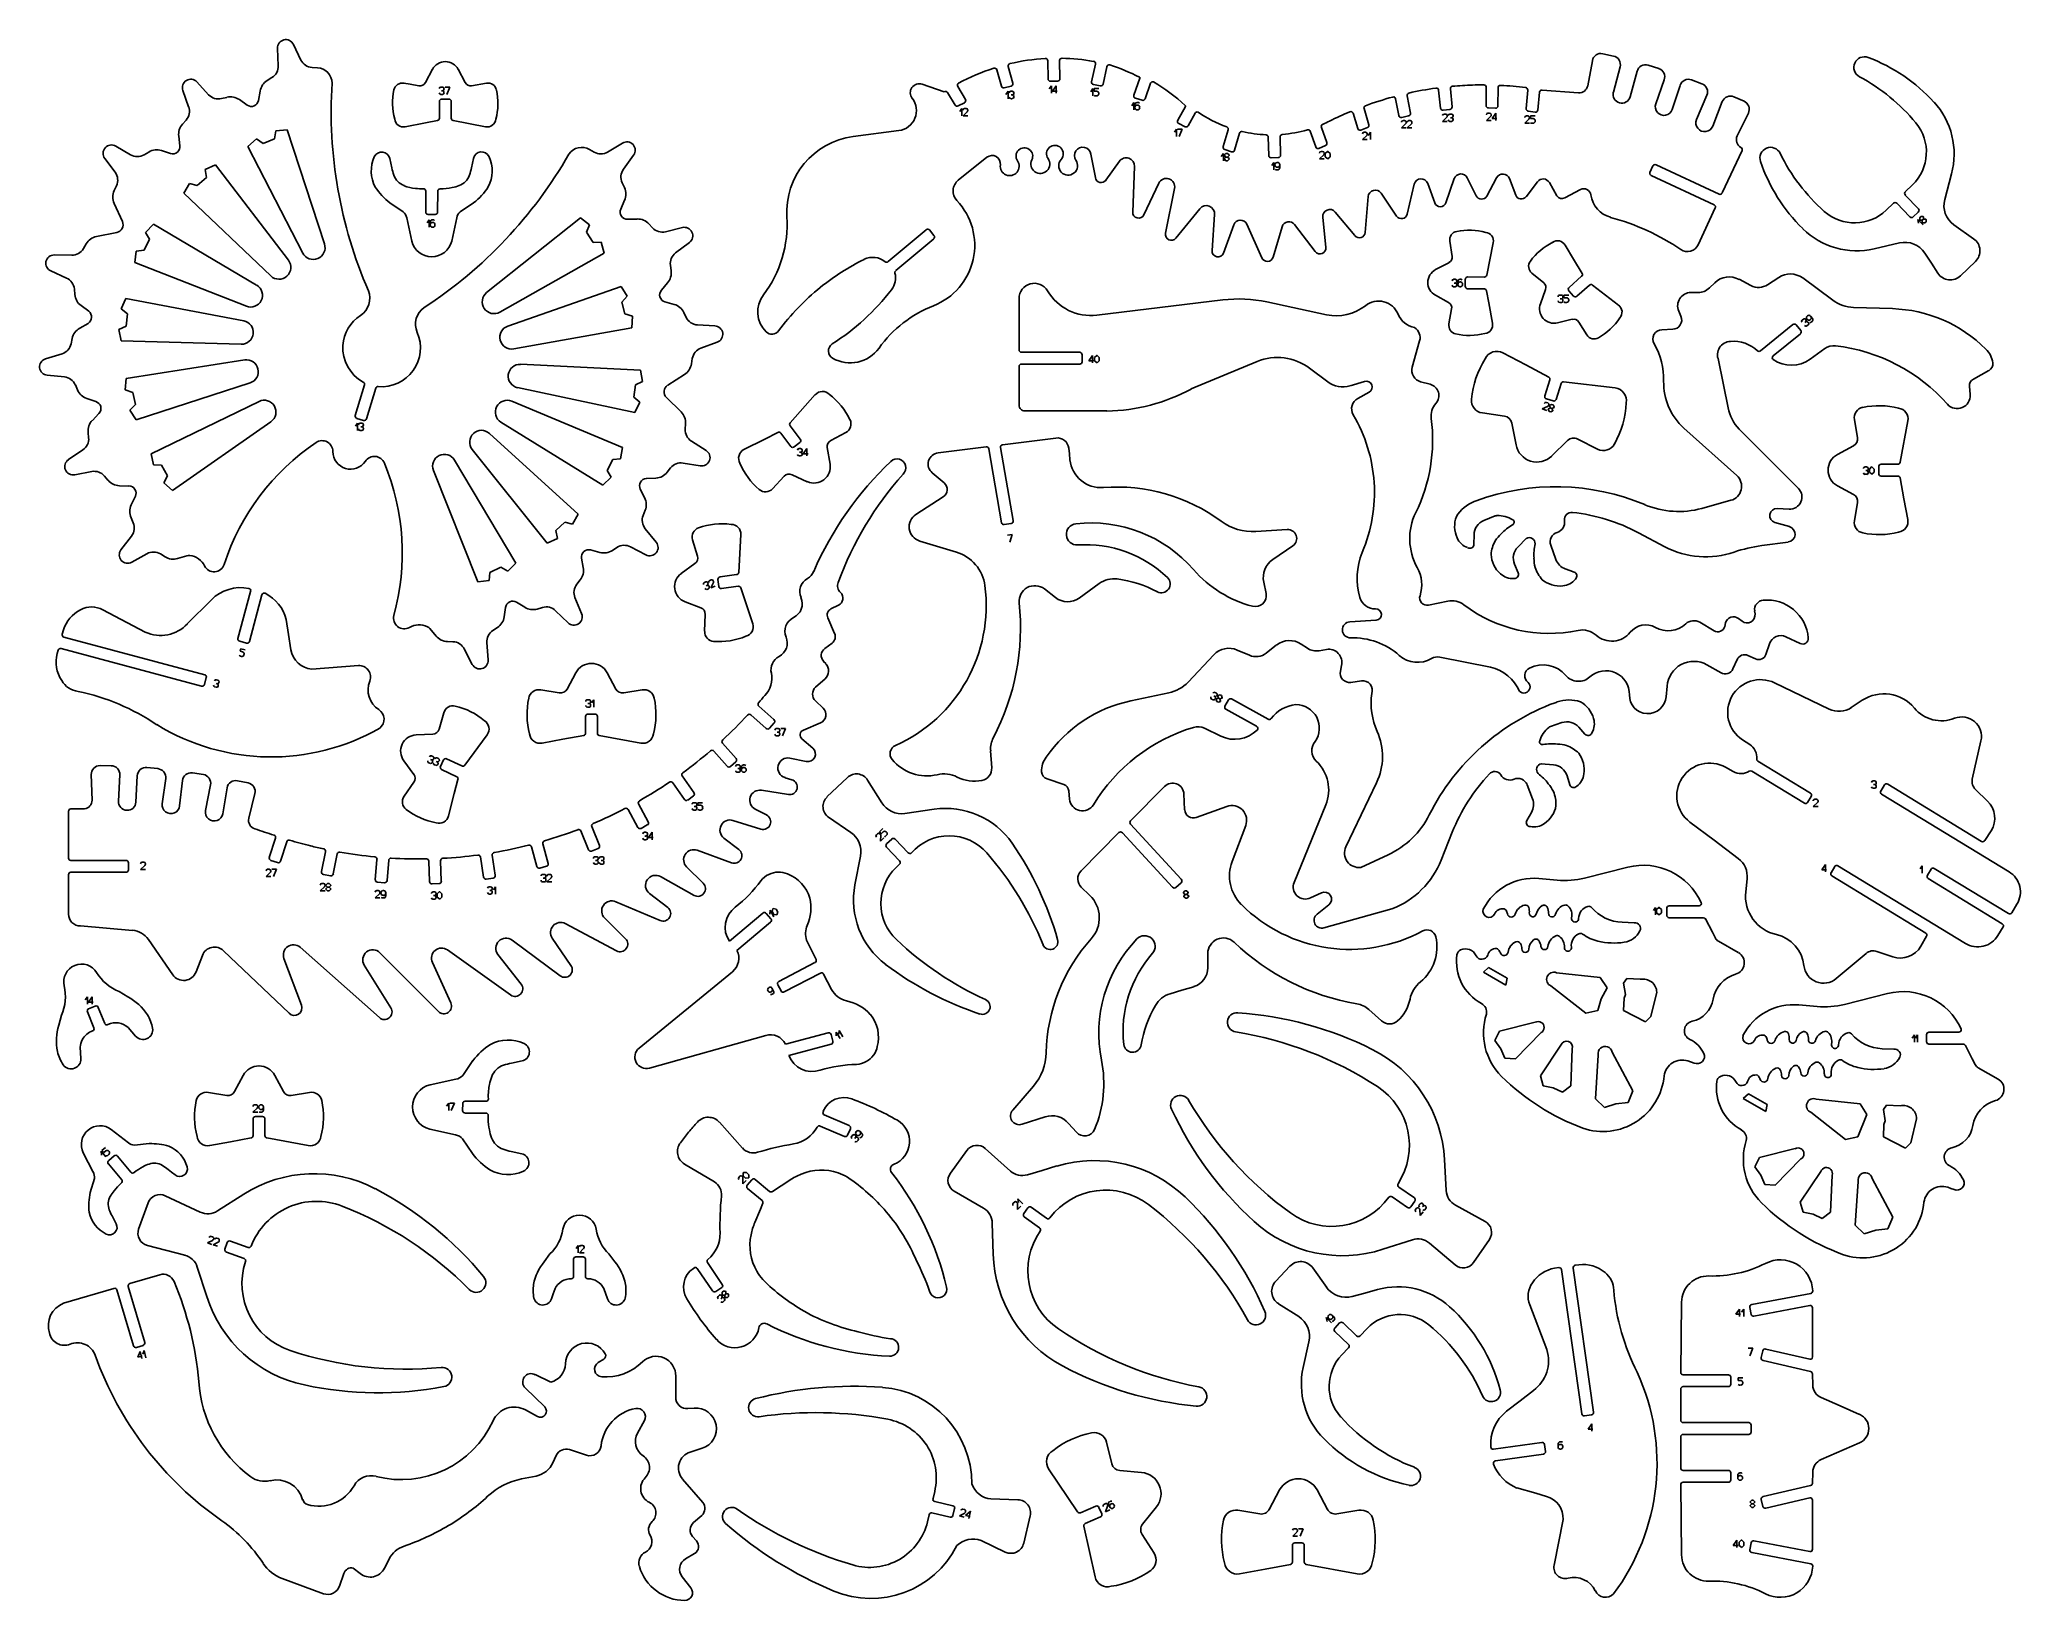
# Model space of a CAD drawing. Extents: x 10726 to 11229, y 401 to 798.
import ezdxf

# ---------------------------------------------------------------- set-up
doc = ezdxf.new("R2010")
doc.units = 0
doc.header["$MEASUREMENT"] = 0
doc.layers.add('CYAN', color=4, linetype='CONTINUOUS')

msp = doc.modelspace()

# ---------------------------------------------------------------- linework, layer by layer
at = {"layer": 'CYAN'}
for p, q in [((10792.11, 792.4), (10790.2, 796.37)), ((10786.15, 795.36), (10786.35, 790.95)), ((10796.34, 790.4), (10794.96, 790.48)), ((10971.85, 790.73), (10973.03, 786.49)), ((10982.02, 787.58), (10981.93, 792.2)), ((10984.93, 792.26), (10985.02, 787.63)), ((10993.04, 786.89), (10994.02, 791.36)), ((10996.95, 790.7), (10995.98, 786.28)), ((11119.16, 785.87), (11120.33, 792.23)), ((11122.97, 794), (11125.73, 793.4)), ((11127.38, 790.67), (11125.67, 784.21)), ((11134.49, 791.06), (11137.19, 790.22)), ((10768.67, 783.58), (10765.69, 786.83)), ((10784.74, 787.92), (10783.57, 787.19)), ((10818.31, 786.51), (10819.9, 786.24)), ((10819.9, 786.24), (10822.12, 785.86)), ((10823.74, 786.66), (10825.54, 790.03)), ((10828.09, 785.53), (10827.7, 785.53)), ((10829.98, 785.53), (10828.75, 785.53)), ((10829.17, 783.66), (10829.98, 785.53)), ((10832.08, 790.03), (10833.88, 786.66)), ((10835.5, 785.86), (10839.31, 786.51)), ((10955.62, 784.31), (10950.03, 786.25)), ((10959.04, 785.66), (10961, 782.39)), ((10970.13, 785.74), (10968.96, 789.92)), ((10972.6, 785.75), (10970.85, 785.32)), ((10982.86, 785.83), (10982.32, 785.03)), ((10984.42, 787.01), (10982.62, 787)), ((10982.86, 783.95), (10982.86, 785.83)), ((10983.13, 784.49), (10984.06, 785.83)), ((10984.06, 785.83), (10984.06, 783.95)), ((10995.28, 785.81), (10993.51, 786.17)), ((11003.8, 783.46), (11005.34, 787.82)), ((11008.05, 786.47), (11006.66, 782.54)), ((11093.36, 785.47), (11093.33, 780.8)), ((11096.33, 780.74), (11096.36, 785.36)), ((11129.96, 783.07), (11131.7, 789.53)), ((11138.6, 787.37), (11136.44, 781.27)), ((11140.64, 779.83), (11142.65, 785.96)), ((11145.53, 787.34), (11148.17, 786.37)), ((10762.11, 784.67), (10763.59, 780.51)), ((10773.3, 782.91), (10771.96, 782.59)), ((10778.47, 780.93), (10776.47, 782.32)), ((10781.75, 784.52), (10781.33, 782.12)), ((10827.31, 781.87), (10827.31, 777.6)), ((10827.7, 783.66), (10828.09, 783.66)), ((10827.82, 784.59), (10828.09, 784.59)), ((10829.71, 782.47), (10827.91, 782.47)), ((10828.48, 785), (10828.48, 785.13)), ((10828.48, 784.06), (10828.48, 784.2)), ((10830.31, 777.6), (10830.31, 781.87)), ((10958.37, 780.95), (10956.47, 784.13)), ((10960.76, 781.55), (10959.16, 780.71)), ((10971.3, 783.65), (10971.84, 784.45)), ((10971.84, 784.45), (10971.84, 782.57)), ((10972.51, 784.45), (10972.91, 784.45)), ((10972.91, 782.57), (10972.51, 782.57)), ((10972.64, 783.51), (10972.91, 783.51)), ((10973.31, 784.05), (10973.31, 783.91)), ((10973.31, 783.11), (10973.31, 782.98)), ((10984.33, 784.49), (10983.13, 784.49)), ((10992.88, 784.34), (10993.42, 785.14)), ((10993.42, 785.14), (10993.42, 783.26)), ((10993.68, 784.47), (10993.68, 785.14)), ((10993.68, 785.14), (10994.89, 785.14)), ((10994.36, 784.47), (10993.68, 784.47)), ((10994.09, 783.26), (10994.36, 783.26)), ((10994.89, 783.8), (10994.89, 783.93)), ((11003.81, 781.6), (11003.27, 780.79)), ((11003.81, 779.72), (11003.81, 781.6)), ((11004.08, 781.06), (11004.08, 780.26)), ((11005.92, 782.15), (11004.2, 782.69)), ((11004.83, 781.6), (11004.61, 781.6)), ((11004.75, 780.92), (11004.61, 780.92)), ((11005.28, 780.26), (11005.28, 780.39)), ((11014.96, 777.1), (11016.89, 780.62)), ((11071.16, 778.27), (11070.34, 782.53)), ((11073.24, 783.31), (11074.09, 778.9)), ((11081.72, 780.19), (11081.27, 784.7)), ((11084.24, 785.06), (11084.69, 780.49)), ((11103.92, 784.73), (11103.53, 780.07)), ((11106.5, 779.69), (11106.89, 784.22)), ((11107.58, 784.76), (11116.82, 784.04)), ((11149.43, 783.43), (11146.82, 777.26)), ((11150.93, 775.6), (11153.36, 781.82)), ((11156.33, 783.04), (11158.91, 781.91)), ((10762.94, 777.14), (10762.03, 776.1)), ((10823.76, 776.42), (10818.58, 775.44)), ((10826.83, 777.01), (10823.76, 776.42)), ((10839.04, 775.44), (10830.79, 777.01)), ((10960.13, 780.08), (10959.6, 779.27)), ((10960.13, 778.2), (10960.13, 780.08)), ((10961.46, 779.24), (10960.4, 778.2)), ((10960.4, 778.2), (10961.6, 778.2)), ((10960.8, 780.08), (10961.2, 780.08)), ((10961.6, 779.68), (10961.6, 779.54)), ((11004.61, 779.72), (11004.75, 779.72)), ((11016.81, 775.45), (11015.21, 776.27)), ((11019.35, 778.88), (11017.61, 775.7)), ((11051.46, 775.28), (11052.84, 771.41)), ((11060.69, 774.98), (11059.53, 778.85)), ((11062.31, 780.05), (11063.54, 775.95)), ((11072.87, 776.16), (11071.8, 775.13)), ((11073.64, 778.19), (11071.88, 777.8)), ((11072.21, 777), (11072.61, 777)), ((11073.01, 776.6), (11073.01, 776.47)), ((11074.35, 776.16), (11073.28, 775.13)), ((11073.68, 777), (11074.08, 777)), ((11074.48, 776.6), (11074.48, 776.47)), ((11083.31, 777.83), (11082.26, 776.79)), ((11082.26, 776.79), (11083.46, 776.79)), ((11084.15, 779.84), (11082.38, 779.65)), ((11082.65, 778.67), (11083.07, 778.67)), ((11083.46, 778.27), (11083.46, 778.13)), ((11084.54, 778.67), (11084.12, 778.67)), ((11084.12, 776.79), (11084.54, 776.79)), ((11084.27, 777.73), (11084.54, 777.73)), ((11084.93, 778.13), (11084.93, 778.27)), ((11084.93, 777.2), (11084.93, 777.33)), ((11094.47, 778.07), (11093.42, 777.03)), ((11093.42, 777.03), (11094.62, 777.03)), ((11093.81, 778.91), (11094.23, 778.91)), ((11093.93, 780.2), (11095.73, 780.14)), ((11094.62, 778.5), (11094.62, 778.37)), ((11095.82, 778.91), (11094.89, 777.57)), ((11094.89, 777.57), (11096.09, 777.57)), ((11095.82, 777.03), (11095.82, 778.91)), ((11104.22, 777.35), (11103.14, 776.32)), ((11103.14, 776.32), (11104.34, 776.32)), ((11103.56, 778.19), (11103.95, 778.19)), ((11104.04, 779.42), (11105.81, 779.15)), ((11104.34, 777.79), (11104.34, 777.66)), ((11105.81, 778.19), (11104.61, 778.19)), ((11104.61, 778.19), (11104.61, 777.52)), ((11104.61, 777.52), (11105.3, 777.52)), ((11105.3, 776.32), (11105.03, 776.32)), ((11105.81, 776.99), (11105.81, 776.85)), ((11159.99, 778.91), (11157.17, 773.1)), ((10748.85, 768.29), (10745.04, 770.51)), ((10761.08, 773.02), (10761.38, 770.6)), ((10780.85, 772.37), (10778.66, 770.45)), ((10778.66, 770.45), (10792.58, 743.33)), ((10782.53, 771.21), (10780.85, 772.37)), ((10785.39, 772.4), (10782.53, 771.21)), ((10785.74, 774.41), (10785.39, 772.4)), ((10788.64, 774.61), (10785.74, 774.41)), ((10798.1, 745.63), (10788.64, 774.61)), ((10873.85, 771.27), (10870.07, 769)), ((10944.11, 774.47), (10932.45, 772.94)), ((11014.65, 774.83), (11014.11, 774.03)), ((11014.65, 772.96), (11014.65, 774.83)), ((11014.92, 774.83), (11016.12, 774.83)), ((11016.12, 774.83), (11015.32, 772.96)), ((11026.52, 770.39), (11027.78, 774.65)), ((11030.66, 773.79), (11029.37, 769.46)), ((11038.08, 768.13), (11037.98, 772.81)), ((11040.98, 772.87), (11041.08, 768.21)), ((11050.05, 770.29), (11048.63, 774.28)), ((11052.51, 770.66), (11050.86, 769.94)), ((11063.17, 775.21), (11061.48, 774.59)), ((11062.98, 773.19), (11061.91, 772.15)), ((11061.91, 772.15), (11063.12, 772.15)), ((11062.31, 774.03), (11062.71, 774.03)), ((11063.12, 773.63), (11063.12, 773.49)), ((11063.92, 774.03), (11063.38, 773.22)), ((11063.92, 772.15), (11063.92, 774.03)), ((11071.8, 775.13), (11073.01, 775.13)), ((11073.28, 775.13), (11074.48, 775.13)), ((10742.25, 767.4), (10744.89, 763.86)), ((10753.47, 769), (10752.28, 768.3)), ((10758.99, 768.63), (10756.68, 769.37)), ((10770.44, 765.73), (10767.76, 764.58)), ((10788.94, 741.5), (10770.44, 765.73)), ((10814.73, 767.38), (10815.24, 764.97)), ((10835.46, 764.99), (10835.7, 766.2)), ((10835.7, 766.2), (10835.97, 767.4)), ((10866.64, 768.98), (10865.44, 769.67)), ((10874.08, 764.62), (10876.67, 768.19)), ((10966.44, 767.68), (10959.18, 761.83)), ((10994.03, 762.49), (10992.91, 768.5)), ((11000.13, 766.65), (10996.72, 761.89)), ((11003.51, 753.76), (11003.98, 765.33)), ((11026.55, 768.67), (11026.01, 767.87)), ((11026.55, 766.8), (11026.55, 768.67)), ((11026.81, 768.27), (11027.22, 768.67)), ((11026.81, 768.14), (11026.81, 768.27)), ((11027.22, 767.73), (11026.81, 768.14)), ((11027.22, 767.73), (11026.81, 767.33)), ((11026.81, 767.33), (11026.81, 767.2)), ((11026.81, 767.2), (11027.22, 766.8)), ((11028.6, 769.06), (11026.9, 769.65)), ((11027.22, 768.67), (11027.62, 768.67)), ((11027.62, 767.73), (11027.22, 767.73)), ((11027.22, 766.8), (11027.62, 766.8)), ((11027.62, 768.67), (11028.02, 768.27)), ((11028.02, 768.14), (11027.62, 767.73)), ((11028.02, 767.33), (11027.62, 767.73)), ((11027.62, 766.8), (11028.02, 767.2)), ((11028.02, 768.27), (11028.02, 768.14)), ((11028.02, 767.2), (11028.02, 767.33)), ((11040.5, 767.6), (11038.7, 767.54)), ((11039.4, 766.34), (11038.86, 765.54)), ((11039.4, 764.47), (11039.4, 766.34)), ((11039.67, 765.67), (11039.67, 765.81)), ((11040.2, 766.34), (11040.33, 766.34)), ((11040.87, 765.81), (11040.87, 765)), ((11052.06, 768.31), (11050.99, 767.27)), ((11050.99, 767.27), (11052.2, 767.27)), ((11051.39, 769.15), (11051.79, 769.15)), ((11052.2, 768.75), (11052.2, 768.61)), ((11053, 769.15), (11052.46, 768.61)), ((11052.46, 768.61), (11052.46, 767.81)), ((11052.46, 767.81), (11053.13, 767.27)), ((11053.13, 769.15), (11053, 769.15)), ((11053.67, 768.61), (11053.13, 769.15)), ((11053.13, 767.27), (11053.67, 767.81)), ((11053.67, 767.81), (11053.67, 768.61)), ((11135.72, 765.46), (11134.97, 763.83)), ((11152.55, 758.31), (11136.53, 765.75)), ((11158.37, 769.4), (11153.33, 758.6)), ((10745.26, 760.45), (10744.69, 759.19)), ((10763.83, 761.04), (10762.39, 758.51)), ((10765.79, 760.49), (10763.83, 761.04)), ((10768.1, 762.56), (10765.79, 760.49)), ((10767.76, 764.58), (10768.1, 762.56)), ((10874.33, 759.96), (10873.75, 761.21)), ((11010.13, 761.08), (11006.37, 753.06)), ((11040.33, 764.47), (11040.15, 764.47)), ((11040.33, 765.14), (11040.2, 765.14)), ((11075.05, 760.81), (11073.29, 753.22)), ((11080.28, 756.11), (11078.49, 761.02)), ((11085.23, 762.24), (11083.13, 756.13)), ((11090.81, 757.86), (11088.53, 762.45)), ((11096, 762.47), (11093.48, 757.81)), ((11100.89, 758.02), (11099.27, 762.25)), ((11106.41, 761.47), (11103.47, 757.65)), ((11111.33, 757.91), (11109.41, 761.27)), ((11135.27, 763.03), (11151.29, 755.59)), ((11199.87, 758.9), (11201.67, 760.64)), ((11211.6, 763.43), (11209.89, 756.95)), ((10744.68, 755.96), (10746.74, 751.31)), ((10762.39, 758.51), (10784.48, 737.5)), ((10818.12, 753.81), (10814.73, 756.1)), ((10823.88, 759.05), (10823.85, 753.74)), ((10826.85, 753.73), (10826.88, 759.05)), ((10836, 756.13), (10832.61, 753.83)), ((10873.41, 754.5), (10874.38, 756.73)), ((11011.85, 748.36), (11014.14, 759.76)), ((11063.34, 757.67), (11062.6, 748.58)), ((11070.59, 752.71), (11066.63, 758.54)), ((11117.3, 759.47), (11113.34, 757.33)), ((11195.04, 754.25), (11196.84, 755.99)), ((11197.71, 755.97), (11201.04, 752.52)), ((11203.2, 754.6), (11199.87, 758.05)), ((10754.62, 750.67), (10752.58, 748.59)), ((10780.87, 735.17), (10754.62, 750.67)), ((10820.28, 746.34), (10819.02, 752.24)), ((10824.18, 750.97), (10824.72, 751.78)), ((10824.45, 753.13), (10826.25, 753.13)), ((10824.72, 751.78), (10824.72, 749.9)), ((10824.99, 751.24), (10824.99, 750.44)), ((10825.74, 751.78), (10825.53, 751.78)), ((10825.65, 751.11), (10825.53, 751.11)), ((10826.19, 750.44), (10826.19, 750.57)), ((10831.71, 752.26), (10830.45, 746.36)), ((10863.17, 752.25), (10839.32, 733.26)), ((10865.48, 750.48), (10863.17, 752.25)), ((10864.67, 748.61), (10865.48, 750.48)), ((10877.57, 751.98), (10875.14, 751.92)), ((10881.49, 749.72), (10880.55, 750.73)), ((11020.54, 754.6), (11014.48, 747.12)), ((11023.67, 743.94), (11024.32, 753.11)), ((11029.2, 750.51), (11026.57, 743.32)), ((11036.37, 742.08), (11032.53, 750.63)), ((11049.9, 743.7), (11044.66, 750.59)), ((11051.8, 752.43), (11052.59, 744.76)), ((11059.96, 747.75), (11054.98, 753.76)), ((11151.56, 754.79), (11147.24, 745.45)), ((11195.04, 754.25), (11195.18, 754.38)), ((11201.88, 752.5), (11203.17, 753.75)), ((11203.26, 750.9), (11203.05, 751.84)), ((11203.05, 751.84), (11204.4, 750.52)), ((11203.53, 752.32), (11203.83, 752.6)), ((11203.53, 751.75), (11203.53, 752.32)), ((11203.62, 751.65), (11203.53, 751.75)), ((11204.19, 751.65), (11203.62, 751.65)), ((11203.83, 752.6), (11204.4, 752.6)), ((11204.49, 751.94), (11204.19, 751.65)), ((11204.19, 751.65), (11204.19, 751.09)), ((11204.19, 751.09), (11204.28, 750.99)), ((11204.28, 750.99), (11204.85, 750.99)), ((11204.4, 752.6), (11204.49, 752.5)), ((11204.49, 752.5), (11204.49, 751.94)), ((11205.06, 751.94), (11204.49, 751.94)), ((11204.85, 750.99), (11205.15, 751.27)), ((11205.15, 751.84), (11205.06, 751.94)), ((11205.15, 751.27), (11205.15, 751.84)), ((11212.23, 750.48), (11217.24, 746.98)), ((10737.54, 745.64), (10736.85, 744.45)), ((10745.31, 748.56), (10740.17, 747.52)), ((10753.64, 746.85), (10752.28, 744.07)), ((10752.58, 748.59), (10753.64, 746.85)), ((10825.53, 749.9), (10825.65, 749.9)), ((10866.4, 746.04), (10864.67, 748.61)), ((10868.44, 746.09), (10866.4, 746.04)), ((10869.21, 743.28), (10868.44, 746.09)), ((10889.06, 749.81), (10884.78, 748.74)), ((10887.33, 743.38), (10890.86, 746.03)), ((10951, 749.26), (10941.35, 741.14)), ((10943.29, 738.85), (10952.93, 746.96)), ((10953.01, 747.81), (10951.85, 749.19)), ((11041.5, 750.01), (11039.18, 742.27)), ((11084.09, 746.32), (11084.69, 742.49)), ((11093.51, 737.71), (11095.16, 745.94)), ((11115.55, 741.77), (11113.39, 745.37)), ((11198.43, 745.91), (11191.92, 744.41)), ((10733.86, 742.76), (10729.45, 742.85)), ((10750.25, 743.84), (10749.88, 740.95)), ((10749.88, 740.95), (10778.25, 729.79)), ((10752.28, 744.07), (10750.25, 743.84)), ((10842.66, 728.3), (10869.21, 743.28)), ((10886.21, 738.84), (10886.02, 740.21)), ((11083.88, 740.88), (11080.49, 739.11)), ((11117.71, 738.17), (11115.55, 741.77)), ((11206.5, 740.77), (11204.82, 743.33)), ((11208.15, 738.22), (11206.5, 740.77)), ((11217.69, 741.2), (11213.91, 737.56)), ((10728.54, 738.77), (10732.57, 736.97)), ((10883.72, 733.89), (10885.3, 735.74)), ((11085.08, 736.65), (11085.47, 736.65)), ((11085.2, 735.71), (11085.47, 735.71)), ((11085.89, 736.25), (11085.89, 736.11)), ((11085.89, 735.31), (11085.89, 735.18)), ((11086.16, 736.11), (11086.16, 735.31)), ((11086.91, 736.65), (11086.7, 736.65)), ((11086.82, 735.98), (11086.7, 735.98)), ((11087.36, 735.31), (11087.36, 735.44)), ((11088.02, 734.87), (11088.05, 736.67)), ((11088.65, 737.27), (11092.91, 737.22)), ((11104.96, 738.22), (11107.96, 735.79)), ((11114.41, 734.58), (11117.59, 737.41)), ((11119.57, 735.17), (11116.39, 732.33)), ((11127.01, 730.08), (11120.35, 735.2)), ((11151.47, 735.78), (11150.09, 734.46)), ((11160.62, 735.06), (11157.62, 736.65)), ((11167.7, 737.15), (11164.88, 735.27)), ((11181.47, 731.32), (11173.79, 736.99)), ((10734.55, 734.17), (10734.67, 732.79)), ((10736.24, 729.97), (10738.19, 728.52)), ((10747.63, 731.78), (10746.42, 729.13)), ((10777.59, 726.09), (10747.63, 731.78)), ((10873.48, 734.81), (10844.7, 724.76)), ((10875.07, 732.37), (10873.48, 734.81)), ((10873.69, 730.88), (10875.07, 732.37)), ((10874.47, 727.88), (10873.69, 730.88)), ((10886.97, 730.27), (10884.63, 730.93)), ((10974.62, 731.74), (10974.62, 718.69)), ((11026.4, 731.41), (10994.42, 727.54)), ((11052.77, 727.66), (11037.59, 730.91)), ((11080.43, 732.59), (11083.79, 730.75)), ((11085.47, 734.78), (11085.08, 734.78)), ((11086.7, 734.78), (11086.82, 734.78)), ((11092.88, 734.22), (11088.62, 734.27)), ((11094.01, 730.66), (11093.45, 733.73)), ((11094.95, 725.47), (11094.01, 730.66)), ((11108.44, 734.05), (11107.12, 730.46)), ((11112.04, 732.63), (11112.46, 732.63)), ((11112.46, 730.76), (11112.04, 730.76)), ((11112.19, 731.7), (11112.46, 731.7)), ((11112.85, 732.23), (11112.85, 732.1)), ((11112.85, 731.29), (11112.85, 731.16)), ((11114.32, 732.63), (11113.12, 732.63)), ((11113.12, 732.63), (11113.12, 731.96)), ((11113.12, 731.96), (11113.78, 731.96)), ((11113.78, 730.76), (11113.51, 730.76)), ((11114.32, 731.43), (11114.32, 731.29)), ((11115.55, 732.38), (11114.35, 733.73)), ((11147.21, 733.29), (11145.38, 733.29)), ((10738.01, 725.45), (10735.9, 724.24)), ((10746.42, 729.13), (10748.01, 727.86)), ((10748.01, 727.86), (10747.67, 724.77)), ((10876.42, 727.25), (10874.47, 727.88)), ((10876.22, 724.35), (10876.42, 727.25)), ((10890.05, 726.96), (10889.45, 728.2)), ((10897.31, 724.82), (10892.91, 725.06)), ((11084.57, 729.12), (11083.88, 725.31)), ((11111.47, 725.59), (11115.19, 726.48)), ((11116.87, 725.8), (11118.91, 722.52)), ((11142.29, 728.59), (11142.86, 727.25)), ((11163.08, 718.45), (11171.3, 725.15)), ((11172.14, 725.06), (11173.28, 723.67)), ((11173.97, 726.55), (11173.67, 726.3)), ((11174.36, 725.65), (11174.57, 725.82)), ((11174.63, 726.38), (11174.54, 726.49)), ((11174.93, 726.45), (11174.84, 726.55)), ((11174.84, 724.84), (11175.17, 725.09)), ((11174.93, 727.31), (11175.02, 727.39)), ((11175.23, 725.66), (11175.14, 725.76)), ((11175.77, 726.46), (11175.68, 726.37)), ((11175.77, 727.31), (11176.28, 726.69)), ((11176.19, 725.93), (11176.04, 725.82)), ((11196.59, 729.19), (11186.72, 729.49)), ((10734, 721.62), (10733.72, 720.27)), ((10747.67, 724.77), (10745.84, 723.87)), ((10745.84, 723.87), (10746.47, 721.02)), ((10746.47, 721.02), (10776.94, 720.15)), ((10846.21, 718.98), (10876.22, 724.35)), ((10893.78, 719.18), (10897.93, 720.69)), ((11074.55, 714.32), (11076.44, 721)), ((11140.76, 723.94), (11138, 723.83)), ((11173.19, 722.82), (11166.29, 717.19)), ((10731.42, 717.73), (10727.21, 716.42)), ((10777.83, 716.15), (10747.71, 711.42)), ((10878.39, 713.53), (10847.95, 715.04)), ((10891.38, 715.17), (10891.59, 716.54)), ((10975.22, 718.09), (10990.04, 718.09)), ((10990.04, 715.09), (10975.22, 715.09)), ((10977.01, 718.09), (10990.04, 718.09)), ((10977.01, 715.09), (10990.04, 715.09)), ((10990.64, 717.49), (10990.64, 715.69)), ((10993.28, 717.3), (10992.35, 715.96)), ((10992.35, 715.96), (10993.55, 715.96)), ((10993.28, 715.42), (10993.28, 717.3)), ((10994.36, 717.3), (10993.82, 716.76)), ((10993.82, 716.76), (10993.82, 715.96)), ((10993.82, 715.96), (10994.48, 715.42)), ((10994.48, 717.3), (10994.36, 717.3)), ((10995.02, 716.76), (10994.48, 717.3)), ((10994.48, 715.42), (10995.02, 715.96)), ((10995.02, 715.96), (10995.02, 716.76)), ((11018.39, 708.77), (11035.16, 715.75)), ((11097.59, 717.97), (11103.41, 714.88)), ((11103.41, 714.88), (11109.24, 711.8)), ((11154.89, 703.99), (11152.43, 716.1)), ((11175.68, 716.33), (11179.4, 719.03)), ((10727.63, 712.26), (10732.02, 711.82)), ((10747.71, 711.42), (10747.45, 708.53)), ((10750.23, 700.91), (10779.22, 710.33)), ((10805.92, 702.06), (10808.26, 709.83)), ((10876.71, 706.73), (10877.11, 709.8)), ((10877.11, 709.8), (10878.96, 710.67)), ((10878.96, 710.67), (10878.39, 713.53)), ((10885.33, 709.73), (10889.6, 712.47)), ((10974.62, 714.49), (10974.62, 704.68)), ((11048.45, 714.05), (11053.07, 710.56)), ((11058.74, 709.56), (11062.43, 710.7)), ((11079.08, 709.98), (11076.68, 710.6)), ((11109.53, 711.09), (11108.25, 707.02)), ((11111.11, 706.12), (11112.39, 710.19)), ((11113.03, 710.61), (11126.12, 709.03)), ((11217.17, 711.31), (11221.07, 713.43)), ((10734.79, 709.79), (10735.33, 708.52)), ((10737.71, 706.34), (10740.03, 705.58)), ((10747.45, 708.53), (10749.38, 707.86)), ((10750.1, 704.84), (10748.68, 703.38)), ((10749.38, 707.86), (10750.1, 704.84)), ((10781.47, 705.61), (10754.04, 692.31)), ((10811.13, 708.97), (10808.8, 701.19)), ((10873.82, 693.91), (10845.69, 705.66)), ((10847.17, 709.11), (10877, 702.8)), ((10878.28, 705.42), (10876.71, 706.73)), ((10877, 702.8), (10878.28, 705.42)), ((10888.72, 702.95), (10885, 706.64)), ((10922.83, 707.33), (10916.46, 700.13)), ((11063.6, 707.95), (11060.7, 706.37)), ((11108.63, 705.36), (11109.01, 705.22)), ((11108.65, 706.27), (11110.36, 705.73)), ((11110.02, 704.86), (11109.5, 704.62)), ((11110.39, 704.72), (11110.02, 704.86)), ((11216.33, 707.33), (11216.15, 709.45)), ((10740.79, 702.57), (10739.11, 700.8)), ((10748.68, 703.38), (10750.23, 700.91)), ((10759.52, 682.98), (10784.5, 700.45)), ((10806.52, 700.11), (10805.98, 699.3)), ((10808.05, 700.79), (10806.33, 701.31)), ((10806.52, 698.23), (10806.52, 700.11)), ((10807.59, 700.11), (10807.18, 700.11)), ((10842.95, 700.34), (10868.87, 684.29)), ((10889.8, 698.55), (10889.88, 699.93)), ((10976.12, 703.18), (10996.97, 703.18)), ((11097.98, 701.89), (11092.38, 702.67)), ((11100.93, 694.59), (11099.89, 700.07)), ((11108.97, 704.35), (11107.61, 703.74)), ((11107.61, 703.74), (11108.75, 703.32)), ((11109.13, 703.61), (11109.18, 703.74)), ((11109.37, 703.09), (11109.13, 703.61)), ((11109.18, 703.74), (11109.7, 703.98)), ((11109.25, 704.71), (11109.2, 704.58)), ((11109.75, 702.96), (11109.37, 703.09)), ((11109.5, 704.62), (11109.46, 704.49)), ((11109.46, 704.49), (11109.7, 703.98)), ((11109.7, 703.98), (11110.07, 703.84)), ((11110.27, 703.2), (11109.75, 702.96)), ((11110.07, 703.84), (11110.59, 704.08)), ((11110.07, 703.84), (11110.31, 703.32)), ((11110.31, 703.32), (11110.27, 703.2)), ((11110.63, 704.2), (11110.39, 704.72)), ((11110.59, 704.08), (11110.63, 704.2)), ((11186.95, 701.01), (11187.73, 696.33)), ((11198.56, 690.13), (11200.51, 700.68)), ((10738.04, 697.75), (10738.16, 696.37)), ((10807.18, 698.23), (10807.59, 698.23)), ((10807.32, 699.17), (10807.59, 699.17)), ((10807.99, 699.57), (10807.99, 699.7)), ((10807.99, 698.63), (10807.99, 698.77)), ((10862.55, 676.96), (10840.01, 697.49)), ((10895.09, 693.14), (10891.37, 695.5)), ((10910.01, 696.05), (10904.71, 693.38)), ((10913.31, 697.71), (10910.01, 696.05)), ((10916.65, 694.16), (10914.05, 697.54)), ((10916.43, 699.37), (10919.03, 695.99)), ((10918.92, 695.15), (10917.5, 694.05)), ((10926.79, 695.68), (10930.61, 697.71)), ((10970.41, 694.6), (10984, 696.31)), ((11114.02, 695.65), (11110.03, 691.74)), ((11121.67, 693.49), (11116.63, 696.05)), ((11143.61, 698.83), (11157.05, 686.77)), ((11165.19, 691.04), (11157.68, 698.58)), ((10736.69, 693.28), (10733.03, 690.81)), ((10754.04, 692.31), (10754.64, 689.46)), ((10846.74, 664.5), (10831.16, 690.7)), ((10835.65, 693.4), (10854.66, 669.57)), ((10869.93, 688.09), (10871.35, 690.84)), ((10871.35, 690.84), (10873.38, 691.03)), ((10873.38, 691.03), (10873.82, 693.91)), ((10889.26, 689.95), (10893.61, 689.24)), ((10919.12, 693.63), (10918.72, 693.63)), ((10918.72, 691.76), (10919.12, 691.76)), ((10918.86, 692.69), (10919.12, 692.69)), ((10919.53, 693.09), (10919.53, 693.23)), ((10919.53, 692.16), (10919.53, 692.29)), ((10920.73, 693.63), (10919.79, 692.29)), ((10919.79, 692.29), (10921, 692.29)), ((10920.73, 691.76), (10920.73, 693.63)), ((10926.6, 689.66), (10925.9, 693.87)), ((10954.06, 692.55), (10966.24, 694.08)), ((10966.93, 693.59), (10970.17, 674.79)), ((10973.14, 675.31), (10969.9, 693.91)), ((10987.24, 693.74), (10987.42, 692.27)), ((10987.42, 692.27), (10987.57, 690.8)), ((11172.71, 683.51), (11165.19, 691.04)), ((11186.74, 694.35), (11182.63, 692.14)), ((10734.63, 686.95), (10738.96, 687.79)), ((10742.19, 686.64), (10743.08, 685.58)), ((10754.64, 689.46), (10756.68, 689.39)), ((10756.68, 689.39), (10758.25, 686.71)), ((10758.25, 686.71), (10757.32, 684.9)), ((10757.32, 684.9), (10759.52, 682.98)), ((10825.8, 688.06), (10837.04, 659.72)), ((10868.87, 684.29), (10870.96, 686.32)), ((10870.96, 686.32), (10869.93, 688.09)), ((10879.91, 685.99), (10882.34, 686.13)), ((10885.2, 687.62), (10886.06, 688.71)), ((10912, 683.4), (10914.95, 686.57)), ((10916.93, 686.97), (10920.82, 685.21)), ((10955.59, 684.89), (10952.56, 687.46)), ((11189.65, 688.95), (11190.07, 688.95)), ((11190.07, 687.08), (11189.65, 687.08)), ((11189.8, 688.02), (11190.07, 688.02)), ((11190.46, 688.55), (11190.46, 688.42)), ((11190.46, 687.61), (11190.46, 687.48)), ((11191.27, 688.95), (11190.73, 688.42)), ((11190.73, 688.42), (11190.73, 687.61)), ((11190.73, 687.61), (11191.39, 687.08)), ((11191.39, 688.95), (11191.27, 688.95)), ((11191.93, 688.42), (11191.39, 688.95)), ((11191.39, 687.08), (11191.93, 687.61)), ((11191.93, 687.61), (11191.93, 688.42)), ((11193.1, 687.24), (11193.1, 689.04)), ((11193.7, 689.64), (11197.96, 689.64)), ((11197.96, 686.64), (11193.7, 686.64)), ((11199.53, 680.88), (11198.56, 686.15)), ((10745.99, 684.18), (10748.42, 684.11)), ((10750.04, 681.5), (10749.01, 679.29)), ((10879.47, 681.16), (10878.37, 683.33)), ((10948.42, 676.9), (10955.38, 681.37)), ((11155.55, 680.48), (11148.17, 678.43)), ((11182.63, 684.14), (11186.74, 681.93)), ((11187.73, 679.95), (11186.95, 675.27)), ((11200.51, 675.6), (11199.53, 680.88)), ((10748.96, 676.06), (10749.51, 674.79)), ((10856.93, 672.78), (10859.2, 674.91)), ((10859.2, 674.91), (10861.17, 674.4)), ((10861.17, 674.4), (10862.55, 676.96)), ((10879.1, 676.65), (10879.61, 677.93)), ((10970.86, 674.3), (10972.63, 674.61)), ((11092.76, 675.35), (11095.64, 676.5)), ((11170.4, 673.78), (11166.71, 674.85)), ((11167.31, 678.4), (11170.34, 678.23)), ((10749.08, 671.39), (10746.39, 667.89)), ((10854.66, 669.57), (10857.31, 670.78)), ((10857.31, 670.78), (10856.93, 672.78)), ((10882.42, 669.84), (10879.62, 673.26)), ((10891.65, 670.44), (10892.91, 666.3)), ((10903.66, 666.95), (10903.94, 671.76)), ((10958.71, 667.3), (10949.38, 670.12)), ((10971.67, 671.65), (10972.87, 671.8)), ((10972.87, 671.8), (10972.3, 669.84)), ((11034.79, 672.56), (11042.8, 673.03)), ((11090.24, 669.32), (11090.27, 671.7)), ((11101.4, 668.59), (11103.56, 670.81)), ((11132.03, 672.23), (11138.78, 668.65)), ((11163.41, 668.97), (11170.13, 669.87)), ((10749.13, 664.74), (10752.97, 666.9)), ((10756.4, 666.83), (10757.58, 666.11)), ((10760.78, 665.69), (10763.11, 666.39)), ((10844.68, 662.45), (10846.74, 664.5)), ((10863.88, 663.36), (10863.46, 665.76)), ((10865.75, 667.85), (10868.1, 667.22)), ((10871.29, 667.73), (10872.44, 668.49)), ((10875.87, 668.65), (10879.78, 666.6)), ((10903.38, 662.15), (10903.66, 666.95)), ((11044.21, 668.94), (11039.11, 665.43)), ((11111.06, 665.45), (11109.77, 669.1)), ((10837.04, 659.72), (10839.92, 660.11)), ((10839.92, 660.11), (10840.15, 662.13)), ((10840.15, 662.13), (10842.93, 663.5)), ((10842.93, 663.5), (10844.68, 662.45)), ((10862.23, 659.14), (10863.09, 660.23)), ((10892.27, 664.39), (10888.8, 661.9)), ((10895.03, 659.74), (10894.65, 659.6)), ((10895.59, 659.37), (10895.55, 659.5)), ((10896.04, 660.1), (10896.42, 660.24)), ((10896.95, 659.54), (10896.3, 658.2)), ((10896.93, 660), (10896.98, 659.87)), ((10898.35, 658.57), (10898.11, 660.35)), ((10898.63, 661.03), (10902.86, 661.59)), ((11036.8, 659.69), (11037.4, 656.76)), ((11101.49, 662.05), (11100.56, 664.24)), ((11114.6, 662.62), (11113.46, 663.02)), ((11115.71, 662.22), (11114.6, 662.62)), ((10769.37, 655.2), (10763.25, 649.08)), ((10776.12, 645.37), (10779.33, 657.33)), ((10782.21, 656.46), (10779.03, 644.59)), ((10846.92, 654.56), (10848.99, 653.27)), ((10863.46, 651.67), (10861.76, 655.75)), ((10889.76, 654.67), (10893.75, 653.17)), ((10895.1, 658.76), (10895.35, 658.86)), ((10895.29, 657.84), (10895.67, 657.97)), ((10895.91, 658.49), (10895.87, 658.61)), ((10896.3, 658.2), (10897.43, 658.62)), ((10903.25, 658.61), (10899.02, 658.05)), ((10906.94, 649.09), (10903.9, 658.21)), ((10983.88, 655.75), (10981.06, 657.95)), ((10992.45, 657.48), (10989.88, 655.64)), ((10995.01, 659.33), (10992.45, 657.48)), ((11083.61, 654.83), (11078.69, 653.82)), ((10752.57, 646.99), (10741.77, 652.63)), ((10788.99, 646.34), (10788.39, 650.21)), ((10843.78, 650.85), (10844.13, 653.26)), ((10852.19, 652.84), (10853.52, 653.24)), ((10856.85, 652.41), (10860, 649.33)), ((10894.87, 651.49), (10894.72, 647.17)), ((10926.02, 650.61), (10927.76, 646.66)), ((10928.75, 653.78), (10926.83, 652.85)), ((11065.4, 650.01), (11058.71, 649.59)), ((11151.26, 647.29), (11147.63, 649.46)), ((11158.37, 649.72), (11157.44, 650.43)), ((11161.58, 652.36), (11161.67, 651.63)), ((10731.78, 647.52), (10731.48, 646.44)), ((10731.9, 645.7), (10767.66, 636.15)), ((10778.31, 644.17), (10776.57, 644.63)), ((10789.59, 642.47), (10788.99, 646.34)), ((10824.91, 647.85), (10826.47, 645.98)), ((10829.37, 644.56), (10830.75, 644.52)), ((10840.89, 647.37), (10842.04, 648.13)), ((11154.2, 649.31), (11153.96, 648.41)), ((11169.53, 645.81), (11173.16, 644.08)), ((10730.4, 642.38), (10730.16, 641.52)), ((10766.88, 633.25), (10731.15, 642.8)), ((10776.81, 642.76), (10776.66, 642.11)), ((10776.66, 642.11), (10777.29, 641.95)), ((10777.02, 640.78), (10776.75, 640.84)), ((10777.98, 642.47), (10776.81, 642.76)), ((10777.68, 641.3), (10777.65, 641.17)), ((10833.65, 642.69), (10835.67, 638.77)), ((10839.69, 639.9), (10839.37, 644.3)), ((10924.97, 639.52), (10925.51, 638.95)), ((10927.1, 644.18), (10925.24, 642.82)), ((11024.11, 641.2), (11017.57, 634.25)), ((11033.2, 641.07), (11030.08, 642.42)), ((11040.1, 643.71), (11037.43, 641.62)), ((11047.9, 642.88), (11046.31, 643.94)), ((11052.73, 642.56), (11050.93, 642.25)), ((11081.54, 640.59), (11094.44, 638.06)), ((11156.06, 637.63), (11157.11, 639.97)), ((11159.87, 641.03), (11161.82, 640.15)), ((11164.46, 641.31), (11165.36, 644.03)), ((10768.08, 635.41), (10767.63, 633.67)), ((10770.63, 634.86), (10771.02, 634.76)), ((10806.72, 638.46), (10794.9, 637.59)), ((10861.96, 636.62), (10859.76, 632.49)), ((10872.17, 632.49), (10869.97, 636.62)), ((10925.33, 635.11), (10922.93, 632.97)), ((11056.3, 637.06), (11056.6, 638.48)), ((11061.67, 634.55), (11058.94, 634.17)), ((11149.46, 638.65), (11153.03, 636.63)), ((10770.57, 632.94), (10770.18, 633.03)), ((10770.54, 633.91), (10770.81, 633.85)), ((10771.11, 633.36), (10771.08, 633.23)), ((10771.32, 634.27), (10771.29, 634.14)), ((10857.77, 631.51), (10853.1, 632.3)), ((10865.32, 629.77), (10864.92, 629.77)), ((10865.72, 629.23), (10865.72, 629.36)), ((10865.99, 628.96), (10866.52, 629.77)), ((10866.52, 629.77), (10866.52, 627.89)), ((10878.83, 632.3), (10874.16, 631.51)), ((10922.9, 629.48), (10924.85, 627.63)), ((11012.71, 631.53), (11003.05, 629.5)), ((11023.93, 629.79), (11023.57, 629.96)), ((11024.11, 630.75), (11024.35, 630.63)), ((11024.41, 631.65), (11024.77, 631.48)), ((11024.53, 630.1), (11024.47, 629.98)), ((11024.71, 629.86), (11024.77, 629.98)), ((11024.89, 629.32), (11024.71, 629.86)), ((11024.77, 629.98), (11025.31, 630.16)), ((11024.95, 630.94), (11024.89, 630.82)), ((11025.28, 629.15), (11024.89, 629.32)), ((11025.19, 630.82), (11025.13, 630.7)), ((11025.13, 630.7), (11025.31, 630.16)), ((11025.73, 631.01), (11025.19, 630.82)), ((11025.79, 629.33), (11025.28, 629.15)), ((11025.31, 630.16), (11025.67, 629.99)), ((11025.67, 629.99), (11026.21, 630.18)), ((11025.67, 629.99), (11025.85, 629.45)), ((11026.09, 630.83), (11025.73, 631.01)), ((11025.85, 629.45), (11025.79, 629.33)), ((11026.27, 630.3), (11026.09, 630.83)), ((11026.21, 630.18), (11026.27, 630.3)), ((11026.96, 628.17), (11027.83, 629.74)), ((11028.64, 629.98), (11037.94, 624.83)), ((11139.08, 630.54), (11139.32, 633.25)), ((11166.65, 634.07), (11180.51, 627.41)), ((11186.15, 627.8), (11188.94, 629.63)), ((10828.4, 626.46), (10827.23, 622.3)), ((10864.47, 621.28), (10864.47, 625.55)), ((10864.92, 627.89), (10865.32, 627.89)), ((10865.05, 628.83), (10865.32, 628.83)), ((10865.07, 626.15), (10866.87, 626.15)), ((10865.72, 628.29), (10865.72, 628.43)), ((10867.47, 625.55), (10867.47, 621.28)), ((10906.49, 625.93), (10910.36, 622.48)), ((10912.34, 624.72), (10908.47, 628.17)), ((11035, 623.03), (11027.2, 627.35)), ((10825.64, 621.04), (10821.38, 620.84)), ((10833.74, 613.12), (10839.44, 620.89)), ((10853.43, 618.74), (10858.7, 619.72)), ((10858.7, 619.72), (10863.98, 620.7)), ((10867.95, 620.7), (10878.5, 618.74)), ((10911.2, 622.53), (10912.4, 623.88)), ((10913.39, 622.47), (10913, 622.47)), ((10913, 620.59), (10913.39, 620.59)), ((10913.12, 621.53), (10913.39, 621.53)), ((10913.81, 621.93), (10913.81, 622.07)), ((10913.81, 621), (10913.81, 621.13)), ((10914.05, 622.47), (10915.28, 622.47)), ((10915.28, 622.47), (10914.47, 620.59)), ((10919.45, 619.83), (10922.21, 617.47)), ((10924.16, 623.89), (10919.81, 622.08)), ((11021.74, 622.52), (11025.88, 620.53)), ((11109.7, 622.98), (11112.61, 623.97)), ((11116.9, 622.81), (11118.46, 621.02)), ((11160.32, 618.38), (11158.46, 619.61)), ((11219.09, 619.33), (11216.9, 609.62)), ((10818.26, 614.25), (10820.78, 610.81)), ((10825.07, 614.58), (10825.34, 614.49)), ((10825.64, 615.37), (10825.28, 615.51)), ((10825.85, 614.73), (10825.88, 614.86)), ((10827.05, 614.87), (10826.66, 615.01)), ((10827.23, 614.23), (10827.29, 614.35)), ((10827.59, 612.85), (10828.34, 614.48)), ((10829.15, 614.76), (10833.02, 612.94)), ((10897.04, 616.73), (10900.46, 612.87)), ((10902.71, 614.86), (10899.26, 618.72)), ((10920.56, 614.1), (10916.39, 614.94)), ((10967.41, 616.82), (10967.68, 612.51)), ((11175.77, 606.04), (11162.39, 614.18)), ((10739.03, 604.29), (10738.85, 610.75)), ((10741.07, 613.03), (10743.89, 613.01)), ((10746.08, 610.68), (10745.75, 604.01)), ((10750.19, 603.78), (10750.52, 610.45)), ((10752.95, 612.54), (10755.77, 612.27)), ((10757.75, 609.76), (10756.88, 603.35)), ((10761.29, 602.81), (10762.01, 609.24)), ((10764.53, 611.19), (10767.32, 610.77)), ((10775.99, 609.2), (10778.72, 608.63)), ((10824.62, 613.75), (10825.01, 613.61)), ((10825.52, 613.85), (10825.58, 613.98)), ((10826.03, 613.24), (10826.39, 613.11)), ((10826.48, 614.08), (10826.72, 613.99)), ((10826.9, 613.35), (10826.96, 613.47)), ((10831.73, 610.22), (10827.86, 612.05)), ((10831.1, 605.92), (10832.03, 609.53)), ((10892, 606.17), (10889.03, 610.4)), ((10901.33, 612.82), (10902.65, 614.02)), ((10903.01, 613.22), (10903.4, 613.22)), ((10903.4, 611.34), (10903.01, 611.34)), ((10903.13, 612.28), (10903.4, 612.28)), ((10903.79, 612.81), (10903.79, 612.68)), ((10903.79, 611.88), (10903.79, 611.74)), ((10904.06, 612.68), (10904.06, 611.88)), ((10904.81, 613.22), (10904.6, 613.22)), ((10904.75, 612.54), (10904.6, 612.54)), ((10904.6, 611.34), (10904.75, 611.34)), ((10905.29, 611.88), (10905.29, 612.01)), ((10915.16, 609.97), (10916.87, 609.45)), ((10925.82, 605.06), (10931.01, 610)), ((10936.14, 609.36), (10939.74, 603.58)), ((10981.75, 609.66), (10985.98, 608.26)), ((11107.36, 613.51), (11110.45, 613.23)), ((11113.9, 610.45), (11114.59, 608.18)), ((11154.2, 612.62), (11156.15, 611.53)), ((11160.83, 611.61), (11174.21, 603.47)), ((11192.09, 609.15), (11191.67, 609.15)), ((10769.15, 608.15), (10767.89, 601.59)), ((10772.24, 600.81), (10773.35, 607.4)), ((10780.43, 605.92), (10778.87, 599.64)), ((10820.81, 608.8), (10818.35, 605.25)), ((10829.63, 600.23), (10831.1, 605.92)), ((10886.6, 608.67), (10889.57, 604.44)), ((10890.41, 604.29), (10891.88, 605.33)), ((10916, 605.68), (10909.16, 606.76)), ((10987.27, 606.62), (10987.48, 604.5)), ((11011.59, 607.72), (11002.95, 598.99)), ((11016.72, 601.83), (11016.54, 605.82)), ((11057.71, 592.39), (11065.48, 608.7)), ((11103.73, 608.19), (11105.11, 604.58)), ((11175.02, 603.68), (11175.98, 605.21)), ((11176.88, 604.49), (11177.27, 604.49)), ((11177.69, 604.09), (11177.69, 603.95)), ((11191.67, 607.28), (11192.09, 607.28)), ((11191.82, 608.21), (11192.09, 608.21)), ((11192.48, 608.61), (11192.48, 608.75)), ((11192.48, 607.68), (11192.48, 607.81)), ((11194.55, 608.12), (11193.62, 606.58)), ((11193.83, 605.76), (11226.23, 586.03)), ((11219.27, 593.78), (11195.39, 608.32)), ((11217.71, 606.96), (11220.77, 604.01)), ((10733.06, 589.53), (10733.06, 601.42)), ((10733.66, 602.02), (10737.11, 602.02)), ((10875.29, 601.87), (10877.75, 597.33)), ((10880.39, 598.76), (10877.93, 603.3)), ((10892.36, 603.61), (10891.97, 603.61)), ((10891.97, 601.74), (10892.36, 601.74)), ((10892.09, 602.67), (10892.36, 602.67)), ((10892.75, 603.08), (10892.75, 603.21)), ((10892.75, 602.14), (10892.75, 602.27)), ((10893.02, 602.94), (10893.02, 603.61)), ((10893.02, 603.61), (10894.22, 603.61)), ((10893.71, 602.94), (10893.02, 602.94)), ((10893.44, 601.74), (10893.71, 601.74)), ((10894.22, 602.27), (10894.22, 602.41)), ((10909.01, 596.91), (10901.93, 599.11)), ((10907.6, 601.94), (10910.45, 600.5)), ((10931.88, 596.04), (10926.24, 599.91)), ((10945.62, 600.87), (10953.03, 601.96)), ((11027.43, 602.66), (11019.66, 599.88)), ((11052.58, 603.04), (11044.51, 583.36)), ((11104.27, 600.12), (11103.67, 599.09)), ((11104.84, 601.15), (11104.27, 600.12)), ((11177.54, 603.65), (11176.46, 602.61)), ((11176.46, 602.61), (11177.69, 602.61)), ((10785.65, 594.62), (10784.09, 589.68)), ((10863.26, 596.42), (10865.21, 591.62)), ((10867.97, 592.74), (10866.05, 597.54)), ((10878.56, 597.09), (10880.15, 597.95)), ((10879.82, 596.08), (10879.4, 596.08)), ((10879.4, 594.21), (10879.82, 594.21)), ((10879.55, 595.14), (10879.82, 595.14)), ((10880.21, 595.54), (10880.21, 595.68)), ((10880.21, 594.61), (10880.21, 594.74)), ((10881.41, 596.08), (10880.48, 594.74)), ((10880.48, 594.74), (10881.68, 594.74)), ((10881.41, 594.21), (10881.41, 596.08)), ((10899.62, 594.63), (10903.43, 591.68)), ((10938.39, 595.44), (10938.69, 595.73)), ((10939.17, 596.2), (10940.01, 597.05)), ((10939.62, 595.73), (10939.17, 596.2)), ((10939.26, 595.73), (10939.35, 595.63)), ((10939.47, 595.32), (10939.44, 593.83)), ((10939.44, 593.83), (10940.28, 594.69)), ((10940.1, 596.2), (10939.62, 595.73)), ((10940.76, 595.16), (10940.97, 595.35)), ((10940.97, 596.1), (10940.85, 596.2)), ((10942.26, 594.36), (10940.97, 593.12)), ((10946.43, 590.88), (10943.13, 594.35)), ((11000.01, 596), (10990.38, 586.27)), ((11013.66, 582.1), (11000.88, 595.99)), ((11002.95, 598.17), (11015.85, 584.13)), ((11028.78, 588.65), (11032.23, 597.78)), ((11081.92, 589.03), (11084.74, 596.12)), ((11151.26, 594.07), (11145.11, 598.69)), ((11157.41, 589.44), (11151.26, 594.07)), ((11221.67, 596.46), (11220.08, 593.97)), ((10786.94, 588.77), (10788.53, 593.7)), ((10798.4, 591.16), (10797.38, 586.08)), ((10800.35, 585.51), (10801.34, 590.58)), ((10811.45, 589.2), (10811.03, 584.04)), ((10837.76, 589.81), (10838.54, 584.7)), ((10841.51, 585.15), (10840.73, 590.26)), ((10850.72, 592.38), (10852.07, 587.39)), ((10854.98, 588.18), (10853.6, 593.17)), ((10865.99, 591.29), (10867.64, 591.96)), ((10866.86, 589.86), (10867.25, 589.86)), ((10867.67, 589.46), (10867.67, 589.33)), ((10868.33, 589.86), (10868.72, 589.86)), ((10869.14, 589.46), (10869.14, 589.33)), ((10901.57, 588.33), (10892.81, 591.51)), ((10932.93, 582.7), (10934.34, 590.05)), ((10940.97, 592.27), (10944.27, 588.8)), ((11068.45, 590.39), (11061.49, 587.15)), ((10733.06, 575.28), (10733.06, 585.33)), ((10747.67, 588.93), (10733.66, 588.93)), ((10733.66, 585.93), (10747.67, 585.93)), ((10748.27, 586.53), (10748.27, 588.33)), ((10752.44, 587.66), (10751.36, 586.62)), ((10751.36, 586.62), (10752.59, 586.62)), ((10751.78, 588.5), (10752.17, 588.5)), ((10752.59, 588.09), (10752.59, 587.96)), ((10784.3, 585.85), (10783.25, 584.82)), ((10783.25, 584.82), (10784.45, 584.82)), ((10783.64, 586.69), (10784.03, 586.69)), ((10784.45, 586.29), (10784.45, 586.15)), ((10784.48, 588.93), (10786.19, 588.38)), ((10784.72, 586.69), (10785.92, 586.69)), ((10785.92, 586.69), (10785.11, 584.82)), ((10797.86, 585.38), (10799.63, 585.04)), ((10814.03, 583.8), (10814.42, 588.96)), ((10824.62, 588.74), (10824.8, 583.57)), ((10827.8, 583.68), (10827.62, 588.85)), ((10839.23, 584.19), (10841, 584.46)), ((10852.82, 586.97), (10854.56, 587.45)), ((10853.57, 585.38), (10853.96, 585.38)), ((10853.69, 584.44), (10853.96, 584.44)), ((10854.38, 584.97), (10854.38, 584.84)), ((10854.38, 584.04), (10854.38, 583.9)), ((10855.7, 584.54), (10854.65, 583.5)), ((10855.04, 585.38), (10855.43, 585.38)), ((10855.85, 584.97), (10855.85, 584.84)), ((10867.25, 587.99), (10866.86, 587.99)), ((10866.98, 588.93), (10867.25, 588.93)), ((10867.67, 588.53), (10867.67, 588.39)), ((10868.72, 587.99), (10868.33, 587.99)), ((10868.45, 588.93), (10868.72, 588.93)), ((10869.14, 588.53), (10869.14, 588.39)), ((10892.03, 580.05), (10883.51, 584.82)), ((10890.14, 587.27), (10894.34, 583.12)), ((10944.27, 587.96), (10943.4, 587.12)), ((11111.38, 583.91), (11106.73, 584.34)), ((11129.32, 587.21), (11118.37, 584.46)), ((11159.3, 580.93), (11159.66, 584.25)), ((11179.55, 587.92), (11178.62, 586.58)), ((11178.62, 586.58), (11179.82, 586.58)), ((11179.55, 586.04), (11179.55, 587.92)), ((11181.92, 587.36), (11180.99, 585.82)), ((11181.2, 585), (11205.08, 570.46)), ((11215.16, 567.84), (11182.76, 587.56)), ((11204.12, 587.57), (11203.61, 586.77)), ((11204.12, 585.7), (11204.12, 587.57)), ((11206.4, 586.69), (11205.47, 585.15)), ((11205.68, 584.33), (11224.52, 572.85)), ((11226.08, 575.41), (11207.24, 586.89)), ((10798.1, 582.24), (10797.02, 581.2)), ((10797.02, 581.2), (10798.25, 581.2)), ((10797.44, 583.08), (10797.83, 583.08)), ((10798.25, 582.67), (10798.25, 582.54)), ((10798.91, 583.08), (10798.49, 582.67)), ((10798.49, 582.67), (10798.49, 582.54)), ((10798.49, 582.54), (10798.91, 582.14)), ((10798.49, 581.73), (10798.91, 582.14)), ((10798.49, 581.6), (10798.49, 581.73)), ((10798.91, 581.2), (10798.49, 581.6)), ((10799.3, 583.08), (10798.91, 583.08)), ((10798.91, 582.14), (10799.3, 582.14)), ((10799.3, 581.2), (10798.91, 581.2)), ((10799.72, 582.67), (10799.3, 583.08)), ((10799.3, 582.14), (10799.72, 582.54)), ((10799.3, 582.14), (10799.72, 581.73)), ((10799.72, 581.6), (10799.3, 581.2)), ((10799.72, 582.54), (10799.72, 582.67)), ((10799.72, 581.73), (10799.72, 581.6)), ((10812.05, 580.43), (10810.97, 579.39)), ((10810.97, 579.39), (10812.2, 579.39)), ((10811.39, 581.27), (10811.78, 581.27)), ((10811.57, 583.4), (10813.37, 583.25)), ((10812.2, 580.87), (10812.2, 580.73)), ((10812.47, 580.73), (10812.47, 580.6)), ((10812.95, 579.39), (10813.13, 579.39)), ((10813.13, 581.27), (10812.98, 581.27)), ((10812.98, 580.06), (10813.13, 580.06)), ((10813.67, 579.93), (10813.67, 580.73)), ((10825.43, 582.99), (10827.23, 583.06)), ((10825.67, 580.94), (10826.06, 580.94)), ((10826.06, 579.06), (10825.67, 579.06)), ((10825.79, 580), (10826.06, 580)), ((10826.48, 580.54), (10826.48, 580.4)), ((10826.48, 579.6), (10826.48, 579.47)), ((10827.29, 580.94), (10826.75, 580.4)), ((10826.75, 580.4), (10826.75, 579.6)), ((10826.75, 579.6), (10827.41, 579.06)), ((10827.41, 580.94), (10827.29, 580.94)), ((10827.95, 580.4), (10827.41, 580.94)), ((10827.41, 579.06), (10827.95, 579.6)), ((10827.95, 579.6), (10827.95, 580.4)), ((10840.34, 582.25), (10839.95, 582.25)), ((10839.95, 580.38), (10840.34, 580.38)), ((10840.1, 581.32), (10840.34, 581.32)), ((10840.76, 581.72), (10840.76, 581.85)), ((10840.76, 580.78), (10840.76, 580.92)), ((10841.03, 581.45), (10841.57, 582.25)), ((10841.57, 582.25), (10841.57, 580.38)), ((10853.96, 583.5), (10853.57, 583.5)), ((10854.65, 583.5), (10855.85, 583.5)), ((10880.69, 580.55), (10885.34, 576.97)), ((10990.44, 582.13), (10992.57, 580.09)), ((11015.82, 583.28), (11014.5, 582.06)), ((11016.78, 581.19), (11016.42, 580.75)), ((11016.42, 580.75), (11016.42, 580.62)), ((11016.42, 580.62), (11016.87, 580.26)), ((11016.54, 579.82), (11016.87, 580.26)), ((11016.54, 579.68), (11016.54, 579.82)), ((11016.99, 579.33), (11016.54, 579.68)), ((11017.17, 581.24), (11016.78, 581.19)), ((11016.87, 580.26), (11017.29, 580.31)), ((11017.38, 579.38), (11016.99, 579.33)), ((11017.62, 580.89), (11017.17, 581.24)), ((11017.29, 580.31), (11017.62, 580.76)), ((11017.29, 580.31), (11017.74, 579.96)), ((11017.74, 579.83), (11017.38, 579.38)), ((11017.62, 580.76), (11017.62, 580.89)), ((11017.74, 579.96), (11017.74, 579.83)), ((11048.71, 579.4), (11051.47, 580.72)), ((10869.32, 574.24), (10874.6, 569.04)), ((10883.39, 573.65), (10872.14, 578.43)), ((10909.55, 575.55), (10901.01, 568.37)), ((10911.56, 574.09), (10910.4, 575.47)), ((10911.36, 576.25), (10911.3, 575.28)), ((10912.3, 574.62), (10911.36, 576.25)), ((10912.06, 576.65), (10911.87, 575.92)), ((10911.87, 575.92), (10912.27, 575.22)), ((10912.18, 576.71), (10912.06, 576.65)), ((10912.91, 576.52), (10912.18, 576.71)), ((10912.27, 575.22), (10913.11, 575.09)), ((10913.31, 575.82), (10912.91, 576.52)), ((10913.11, 575.09), (10913.31, 575.82)), ((11053.36, 577.68), (11050.36, 575.27)), ((11052.13, 571.77), (11069.38, 576.59)), ((11136.4, 576.99), (11135.86, 576.18)), ((11136.4, 575.11), (11136.4, 576.99)), ((11137.21, 576.99), (11136.67, 576.45)), ((11136.67, 576.45), (11136.67, 575.64)), ((11136.67, 575.64), (11137.33, 575.11)), ((11137.33, 576.99), (11137.21, 576.99)), ((11137.87, 576.45), (11137.33, 576.99)), ((11137.33, 575.11), (11137.87, 575.64)), ((11137.87, 575.64), (11137.87, 576.45)), ((11139.22, 574.98), (11139.22, 576.78)), ((11139.82, 577.38), (11147.44, 577.38)), ((11148.58, 574.38), (11139.82, 574.38)), ((11150.85, 570.66), (11149.12, 574.05)), ((11228.24, 577.79), (11226.92, 575.61)), ((10749.32, 571.16), (10736.06, 572.28)), ((10856, 569.15), (10860.74, 562.25)), ((10872.32, 565.95), (10859.3, 572.87)), ((10902.91, 566.05), (10911.48, 573.25)), ((11127.94, 573.2), (11130.94, 573.09)), ((11151.61, 569.16), (11150.85, 570.66)), ((11205.29, 569.65), (11203.79, 567.1)), ((11224.73, 572.02), (11223.41, 569.84)), ((10759.55, 559.88), (10753.37, 568.82)), ((10767.08, 564.79), (10765.46, 560.59)), ((10789.1, 550.08), (10772.45, 565.99)), ((10787.81, 564.03), (10792.25, 552.16)), ((10812.05, 548.98), (10791.92, 566.85)), ((10827.08, 550.53), (10812.2, 565.48)), ((10845.41, 554.73), (10829.33, 566.18)), ((10842.2, 565.03), (10848.08, 557.51)), ((10858.01, 559.59), (10845.77, 568.67)), ((10920.61, 568.64), (10923.03, 563.76)), ((11022.6, 561.65), (11022.6, 565.24)), ((11157.43, 565.5), (11152.36, 568.37)), ((11189.9, 565.29), (11182.31, 558.9)), ((11196.68, 564.44), (11192.66, 565.81)), ((10808.21, 562.32), (10814.99, 551.45)), ((10825.52, 563.02), (10830.23, 552.71)), ((10878.05, 541.19), (10901.81, 560.65)), ((10922.77, 562.95), (10913.56, 558.16)), ((10914.95, 555.5), (10924.16, 560.29)), ((10924.97, 560.03), (10926.99, 556.15)), ((11093.95, 561.75), (11092.63, 560.55)), ((11092.63, 560.55), (11098.36, 557.25)), ((11098.72, 559), (11093.95, 561.75)), ((11098.36, 557.25), (11098.72, 559)), ((11111.2, 560.38), (11122.33, 559.15)), ((11122.33, 559.15), (11124.07, 556.51)), ((11128.27, 557.71), (11129.08, 558.88)), ((11129.08, 558.88), (11132.5, 558.72)), ((10737.31, 553.47), (10737.85, 554.28)), ((10737.85, 554.28), (10737.85, 552.4)), ((10738.11, 552.94), (10739.05, 554.28)), ((10739.05, 554.28), (10739.05, 552.4)), ((10745.93, 555.59), (10748.16, 554.23)), ((10910.87, 555.72), (10910.8, 555.84)), ((10911, 556.57), (10911.11, 556.64)), ((10911.72, 555.59), (10911.6, 555.53)), ((10911.84, 556.44), (10912.25, 555.74)), ((10912.05, 555.01), (10911.89, 554.92)), ((10913.31, 557.35), (10914.14, 555.75)), ((11013, 555.02), (11016.03, 555.93)), ((11016.03, 555.93), (11019.06, 556.84)), ((11118.64, 550.12), (11109.82, 557.03)), ((11122.6, 553.77), (11121.73, 550.78)), ((11124.07, 556.51), (11122.6, 553.77)), ((11128.24, 550.76), (11128.39, 553.94)), ((11128.72, 554.82), (11128.27, 557.71)), ((11128.39, 553.94), (11128.72, 554.82)), ((11136.7, 555.41), (11135.23, 549.26)), ((11195.34, 555.09), (11184.42, 552.33)), ((10730.6, 547.06), (10731.24, 549.59)), ((10739.51, 546.38), (10737.84, 550.44)), ((10739.32, 552.94), (10738.11, 552.94)), ((10738.17, 551.22), (10739.84, 551.9)), ((10740.62, 551.58), (10742.28, 547.51)), ((11063.52, 551), (11066.76, 548.15)), ((11121.73, 550.78), (11118.64, 550.12)), ((11133.85, 547.9), (11128.24, 550.76)), ((11135.23, 549.26), (11133.85, 547.9)), ((11177.43, 551.79), (11172.78, 552.21)), ((10750.11, 544.26), (10748.19, 546.44)), ((10910.24, 544.44), (10880.67, 536.15)), ((10926.11, 545.13), (10915.3, 542.25)), ((10927.31, 542.97), (10926.85, 544.71)), ((10928.13, 544.32), (10928.19, 545.29)), ((10928.19, 545.29), (10929.13, 543.66)), ((10928.89, 545.69), (10928.83, 544.73)), ((10929.83, 544.07), (10928.89, 545.69)), ((11095.57, 543.19), (11096.74, 545.57)), ((11096.74, 545.57), (11105.83, 547.79)), ((11107.3, 545.16), (11100.76, 538.49)), ((11202.18, 544.58), (11201.64, 543.78)), ((11202.18, 542.71), (11202.18, 544.58)), ((11202.99, 544.58), (11202.45, 543.78)), ((11202.99, 542.71), (11202.99, 544.58)), ((11205.27, 542.85), (11205.27, 544.65)), ((11205.87, 545.25), (11213.46, 545.25)), ((10736.04, 541.47), (10736.12, 540.02)), ((10736.12, 540.02), (10736.2, 538.57)), ((10916.1, 539.36), (10926.89, 542.24)), ((11097.07, 541.08), (11095.57, 543.19)), ((11098.12, 538.7), (11097.07, 541.08)), ((11100.76, 538.49), (11098.12, 538.7)), ((11107.12, 534.21), (11112.34, 541.95)), ((11115.22, 541.01), (11114.86, 531.67)), ((11121.1, 528.3), (11121.85, 539.47)), ((11125.39, 540.23), (11130.61, 530.33)), ((11193.99, 541.07), (11196.99, 540.96)), ((11214.63, 542.25), (11205.87, 542.25)), ((11216.89, 538.54), (11215.17, 541.92)), ((10777.46, 534.3), (10775.26, 530.17)), ((10787.67, 530.17), (10785.46, 534.3)), ((10835.81, 538.04), (10833.25, 534.27)), ((10845.66, 537.41), (10848.34, 537.97)), ((11107.84, 531.66), (11107.12, 534.21)), ((11144.59, 537.97), (11146.24, 537.42)), ((11217.66, 537.03), (11216.89, 538.54)), ((11223.45, 533.37), (11218.41, 536.25)), ((10773.27, 529.2), (10768.59, 529.98)), ((10794.33, 529.98), (10789.65, 529.2)), ((10831.5, 533.3), (10824.93, 531.91)), ((10978.26, 531.54), (10973.01, 525.46)), ((11110.39, 531.11), (11107.84, 531.66)), ((11112.76, 530.05), (11110.39, 531.11)), ((11114.86, 531.67), (11112.76, 530.05)), ((11130.61, 530.33), (11129.44, 527.4)), ((11160, 529.63), (11158.68, 528.43)), ((11164.77, 526.87), (11160, 529.63)), ((10780.99, 525.97), (10779.92, 524.93)), ((10779.92, 524.93), (10781.13, 524.93)), ((10780.32, 526.81), (10780.73, 526.81)), ((10780.56, 523.84), (10782.36, 523.84)), ((10781.13, 526.41), (10781.13, 526.27)), ((10781.4, 526.27), (10781.4, 526.14)), ((10781.88, 524.93), (10782.06, 524.93)), ((10782.06, 526.81), (10781.93, 526.81)), ((10781.93, 525.6), (10782.06, 525.6)), ((10782.6, 525.47), (10782.6, 526.27)), ((10829.67, 527.26), (10829.14, 526.46)), ((10829.67, 525.38), (10829.67, 527.26)), ((10829.94, 527.26), (10831.15, 527.26)), ((10831.15, 527.26), (10830.34, 525.38)), ((10833.22, 525.33), (10833.23, 527.13)), ((10839.14, 524.71), (10833.82, 524.73)), ((10833.83, 527.73), (10839.15, 527.71)), ((10924.83, 525.03), (10924.89, 525.21)), ((10931.46, 521.52), (10925.13, 524.24)), ((10975.38, 521.85), (10981.29, 523.76)), ((11123.38, 526.11), (11121.1, 528.3)), ((11126.32, 527.07), (11123.38, 526.11)), ((11129.44, 527.4), (11126.32, 527.07)), ((11158.68, 528.43), (11164.41, 525.13)), ((11164.41, 525.13), (11164.77, 526.87)), ((11184.69, 518), (11175.87, 524.91)), ((11177.25, 528.26), (11188.38, 527.03)), ((11190.12, 524.39), (11187.78, 518.66)), ((11188.38, 527.03), (11190.12, 524.39)), ((11194.32, 525.59), (11195.13, 526.76)), ((11194.77, 522.7), (11194.32, 525.59)), ((11195.13, 526.76), (11198.55, 526.59)), ((10743.93, 520.57), (10748.28, 517.16)), ((10779.96, 518.97), (10779.96, 523.24)), ((10782.96, 523.24), (10782.96, 518.97)), ((10824.88, 520.62), (10831.44, 519.18)), ((10898.46, 522.39), (10904.31, 515.83)), ((10924.11, 521.42), (10930.26, 518.76)), ((10931.04, 519.07), (10931.76, 520.73)), ((10932.12, 518.85), (10932.42, 519.14)), ((10932.99, 519.14), (10933.08, 519.04)), ((10933.35, 520.08), (10933.26, 519.99)), ((10933.26, 519.23), (10933.35, 519.14)), ((10934.7, 519.51), (10934.13, 520.08)), ((10934.13, 519.14), (10934.22, 519.23)), ((10934.55, 518.62), (10934.7, 518.76)), ((10987.23, 522.09), (10989.21, 519.84)), ((11187.78, 518.66), (11184.69, 518)), ((11194.29, 518.63), (11194.41, 521.82)), ((11199.9, 515.77), (11194.29, 518.63)), ((11194.41, 521.82), (11194.77, 522.7)), ((11202.75, 523.29), (11201.28, 517.13)), ((10739.34, 509.73), (10736.79, 514.63)), ((10742.55, 513.57), (10741.38, 515.02)), ((10741.38, 515.02), (10741.47, 514.05)), ((10741.56, 515.19), (10742.49, 515.96)), ((10742.01, 514.67), (10741.56, 515.19)), ((10742.52, 515.1), (10742.01, 514.67)), ((10743.09, 514), (10743.3, 514.17)), ((10743.36, 514.92), (10743.27, 515.03)), ((10744.65, 513.84), (10743.27, 512.69)), ((10748.91, 509.66), (10745.49, 513.75)), ((10749.81, 516.57), (10753.56, 516.94)), ((10768.93, 516.43), (10774.2, 517.4)), ((10774.2, 517.4), (10779.48, 518.38)), ((10783.45, 518.38), (10794, 516.43)), ((10833.18, 518.19), (10835.71, 514.41)), ((10848.25, 514.37), (10845.57, 514.95)), ((10932.9, 518.28), (10933.08, 518.47)), ((10933.74, 517.81), (10933.47, 517.53)), ((10933.65, 518.47), (10933.74, 518.38)), ((10961.35, 515.2), (10957.18, 509.43)), ((10972.42, 509.98), (10966.03, 515.71)), ((11162.79, 513.44), (11171.85, 515.67)), ((11201.28, 517.13), (11199.9, 515.77)), ((10743.18, 511.84), (10746.57, 507.74)), ((10759.26, 509.68), (10758.36, 510.38)), ((10760.13, 508.98), (10759.26, 509.68)), ((10897.2, 507.22), (10889.64, 511.73)), ((10903.41, 508.36), (10903.68, 508.65)), ((10904.25, 508.65), (10904.34, 508.55)), ((10904.64, 509.59), (10904.55, 509.5)), ((10904.55, 509.5), (10904.55, 508.74)), ((10904.55, 508.74), (10905.09, 508.17)), ((10905.39, 509.59), (10904.64, 509.59)), ((10905.96, 509.02), (10905.39, 509.59)), ((10905.96, 508.26), (10905.96, 509.02)), ((10980.49, 510.14), (10976.74, 509.02)), ((10984.27, 511.26), (10980.49, 510.14)), ((11083.19, 505.01), (11082.77, 512.88)), ((11161.62, 511.07), (11162.79, 513.44)), ((11163.12, 508.95), (11161.62, 511.07)), ((11164.17, 506.57), (11163.12, 508.95)), ((11173.35, 513.04), (11166.81, 506.36)), ((11173.14, 502.08), (11178.39, 509.83)), ((11181.27, 508.89), (11180.88, 499.54)), ((10738.59, 504.51), (10739.64, 508.11)), ((10766.54, 499.56), (10757.66, 503.7)), ((10777.58, 504.07), (10770.95, 499.82)), ((10904.46, 508.23), (10904.43, 506.75)), ((10904.43, 506.75), (10905.3, 507.6)), ((10905.09, 508.17), (10905.96, 508.26)), ((10906.71, 507.77), (10905.57, 506.38)), ((10905.63, 505.54), (10909.35, 502.48)), ((10911.24, 504.79), (10907.55, 507.85)), ((10914.18, 506.21), (10911.96, 504.75)), ((10916.37, 507.67), (10914.18, 506.21)), ((10958.14, 504.83), (10965.58, 500.52)), ((11073.38, 500.72), (11069.42, 503.45)), ((11071.13, 505.92), (11075.09, 503.2)), ((11166.81, 506.36), (11164.17, 506.57)), ((11187.12, 496.18), (11187.9, 507.35)), ((11191.44, 508.1), (11196.66, 498.21)), ((11210.64, 505.85), (11211.48, 505.57)), ((11211.48, 505.57), (11212.29, 505.29)), ((10744.14, 498.56), (10745.19, 496.57)), ((10753.31, 501.92), (10750.88, 495.22)), ((10908.89, 500.32), (10907.49, 496.92)), ((10909.5, 501.78), (10908.89, 500.32)), ((10973.17, 501.81), (10973.44, 502.09)), ((10974.01, 502.09), (10974.13, 502)), ((10974.22, 501.68), (10974.22, 500.2)), ((10974.22, 500.2), (10975.06, 501.05)), ((10974.49, 502), (10974.31, 502.94)), ((10974.31, 502.94), (10975.63, 501.62)), ((10975.84, 499.2), (10976.89, 500.65)), ((10977.73, 500.79), (10981.63, 497.97)), ((11075.24, 502.36), (11074.22, 500.88)), ((11075.39, 500.21), (11075.66, 500.52)), ((11076.2, 500.57), (11076.32, 500.49)), ((11076.59, 501.65), (11076.35, 501.35)), ((11076.47, 500.18), (11076.56, 498.7)), ((11076.56, 498.7), (11077.34, 499.63)), ((11077.13, 500.84), (11077.31, 501.05)), ((11077.25, 501.62), (11077.16, 501.7)), ((11077.76, 500.14), (11078.03, 500.45)), ((11077.97, 501.01), (11077.88, 501.1)), ((11093.06, 497.17), (11085.53, 501.29)), ((11173.89, 499.53), (11173.14, 502.08)), ((11176.41, 498.98), (11173.89, 499.53)), ((11178.78, 497.92), (11176.41, 498.98)), ((11180.88, 499.54), (11178.78, 497.92)), ((10769.33, 493.36), (10769.69, 493.24)), ((10967.83, 496.75), (10968.07, 488.87)), ((10979.86, 495.54), (10975.96, 498.36)), ((11189.43, 493.98), (11187.12, 496.18)), ((11192.37, 494.94), (11189.43, 493.98)), ((11195.46, 495.27), (11192.37, 494.94)), ((11196.66, 498.21), (11195.46, 495.27)), ((10753.1, 491.07), (10762.58, 488.58)), ((10769.69, 492.36), (10768.37, 491.69)), ((10768.37, 491.69), (10769.51, 491.33)), ((10771.1, 491.92), (10769.78, 491.25)), ((10769.78, 491.25), (10770.92, 490.89)), ((10769.96, 492.74), (10769.93, 492.61)), ((10770.71, 492.92), (10771.1, 492.8)), ((10771.37, 492.3), (10771.34, 492.17)), ((10772.81, 490.14), (10773.41, 491.83)), ((10777.7, 487.73), (10773.17, 489.37)), ((10774.19, 492.19), (10778.72, 490.56)), ((10853.97, 486.92), (10855.41, 488.91)), ((10862.07, 490.28), (10862.61, 491.09)), ((10862.61, 491.09), (10862.61, 489.21)), ((10863.93, 490.25), (10862.88, 489.21)), ((10862.88, 489.21), (10864.08, 489.21)), ((10863.27, 491.09), (10863.66, 491.09)), ((10864.08, 490.69), (10864.08, 490.55)), ((10870.41, 488.91), (10871.88, 486.92)), ((11067.11, 490.09), (11074.61, 492.52)), ((11078.93, 491.67), (11085.47, 486.11)), ((11090.15, 486.73), (11094.17, 492.6)), ((10752.43, 482.48), (10756.27, 483.62)), ((10765.79, 485.57), (10768.19, 478.06)), ((10861.41, 487.57), (10861.41, 483.18)), ((10863.81, 488.17), (10862.01, 488.17)), ((10864.41, 483.18), (10864.41, 487.57)), ((10891.86, 485.22), (10892.04, 485.33)), ((10892.85, 485.17), (10896.72, 479.49)), ((10899.21, 481.17), (10895.43, 486.72)), ((11043.48, 485.8), (11039.88, 482.01)), ((11052.81, 480.41), (11049.27, 485.38)), ((11111.85, 485.43), (11110.74, 485.27)), ((11117.64, 448.27), (11112.51, 484.92)), ((11115.48, 485.33), (11120.61, 448.69)), ((11116.89, 486.15), (11115.99, 486.01)), ((10731.79, 476.37), (10744.6, 480.16)), ((10745.35, 479.75), (10749.55, 465.56)), ((10752.43, 466.42), (10748.23, 480.61)), ((10748.62, 481.35), (10752.43, 482.48)), ((10856.25, 478.79), (10855.8, 477.49)), ((10856.7, 480.09), (10856.25, 478.79)), ((10870.02, 477.49), (10869.12, 480.09)), ((10897.56, 479.33), (10899.06, 480.34)), ((10898.13, 478.08), (10898.4, 478.37)), ((10898.97, 478.37), (10899.09, 478.27)), ((10899.45, 479.41), (10899.18, 479.13)), ((10899.18, 479.13), (10899.18, 478.56)), ((10899.18, 478.56), (10899.27, 478.46)), ((10899.27, 478.46), (10899.84, 478.46)), ((10900.02, 479.41), (10899.45, 479.41)), ((10899.84, 478.46), (10900.11, 478.75)), ((10899.84, 477.89), (10899.84, 478.46)), ((10900.11, 479.31), (10900.02, 479.41)), ((10900.11, 478.75), (10900.11, 479.31)), ((10900.11, 478.75), (10900.68, 478.75)), ((10900.68, 478.75), (10900.77, 478.65)), ((10900.77, 478.65), (10900.77, 478.08)), ((11062.5, 478.97), (11059.29, 478.09)), ((11065.74, 479.86), (11062.5, 478.97)), ((11175.84, 478.88), (11160.84, 476.02)), ((10898.88, 477.51), (10899.09, 477.7)), ((10899.75, 477.04), (10899.45, 476.76)), ((10899.63, 477.7), (10899.75, 477.61)), ((10899.93, 477.8), (10899.84, 477.89)), ((10900.5, 477.8), (10899.93, 477.8)), ((10900.77, 478.08), (10900.5, 477.8)), ((11040.54, 476.26), (11045.7, 472.96)), ((11053.38, 473.38), (11053.29, 473.28)), ((11054.7, 472.81), (11054.13, 473.38)), ((11104.44, 475.97), (11108.73, 464.58)), ((11142.78, 458.78), (11143.02, 476.65)), ((11157.72, 474.9), (11156.79, 473.56)), ((11156.79, 473.56), (11157.99, 473.56)), ((11157.72, 473.02), (11157.72, 474.9)), ((11158.8, 474.9), (11158.26, 474.09)), ((11158.8, 473.02), (11158.8, 474.9)), ((11160.36, 475.32), (11160.69, 473.55)), ((11161.41, 473.07), (11175.6, 475.77)), ((11176.29, 475.19), (11176.29, 462.71)), ((11054.04, 471.39), (11052.72, 472.71)), ((11052.72, 472.71), (11052.9, 471.77)), ((11053.29, 472.52), (11053.38, 472.43)), ((11054.13, 472.43), (11054.22, 472.52)), ((11054.58, 471.92), (11054.7, 472.05)), ((11054.88, 470.06), (11056.11, 471.37)), ((11058.36, 465.9), (11054.88, 469.22)), ((11056.98, 471.38), (11060.43, 468.07)), ((11061.3, 468.09), (11063.01, 469.9)), ((10750.3, 465.16), (10752.01, 465.67)), ((10751.26, 464.14), (10750.63, 462.64)), ((10751.65, 462.31), (10751.26, 464.14)), ((10751.95, 463.46), (10752.31, 464.36)), ((10752.31, 464.36), (10752.7, 462.52)), ((11048.31, 466.59), (11046.84, 460.05)), ((11056.65, 463.24), (11058.39, 465.05)), ((11159.94, 464.92), (11161.14, 464.92)), ((11161.14, 464.92), (11160.33, 463.04)), ((11163.66, 464.3), (11163.27, 462.54)), ((11175.57, 462.13), (11164.41, 464.74)), ((10750.63, 462.64), (10751.8, 462.88)), ((10851.64, 458.22), (10855.63, 456.34)), ((10869.1, 462.15), (10867.69, 461.31)), ((11154.9, 458.17), (11143.38, 458.17)), ((11163.72, 461.82), (11175.81, 458.99)), ((11176.26, 458.42), (11176.35, 455.56)), ((10854.07, 450.01), (10849.12, 454.85)), ((10887.4, 457.86), (10887.37, 452.49)), ((11105.34, 454.23), (11101.95, 451.57)), ((11142.78, 446.62), (11142.78, 454.57)), ((11143.38, 455.17), (11154.9, 455.17)), ((11155.5, 455.77), (11155.5, 457.57)), ((11158.56, 457.43), (11157.36, 457.43)), ((11157.36, 457.43), (11157.36, 456.76)), ((11157.36, 456.76), (11158.02, 456.76)), ((11158.02, 455.56), (11157.75, 455.56)), ((11158.56, 456.23), (11158.56, 456.09)), ((10849.18, 449.27), (10852.27, 447.59)), ((10890.49, 449.59), (10892.05, 449.71)), ((11101.95, 451.57), (11098.53, 448.9)), ((11178.45, 452.42), (11183.34, 450.27)), ((11183.34, 450.27), (11188.23, 448.13)), ((10877.65, 443.34), (10879.42, 446.54)), ((11120.1, 448.01), (11118.33, 447.76)), ((11119.29, 444.37), (11120.22, 445.71)), ((11120.49, 444.37), (11119.29, 444.37)), ((11120.22, 445.71), (11120.22, 443.83)), ((11160.06, 446.02), (11143.38, 446.02)), ((11143.38, 443.02), (11160.06, 443.02)), ((11160.66, 443.62), (11160.66, 445.42)), ((10864.72, 437.75), (10860.37, 439.17)), ((10894.06, 439.49), (10891.06, 438.55)), ((10998.2, 435.54), (10996.85, 441.03)), ((11095.2, 439.27), (11107.47, 440.98)), ((11107.89, 438.01), (11095.71, 436.31)), ((11108.16, 440.47), (11108.4, 438.69)), ((11111.61, 440.63), (11111.61, 439.82)), ((11112.36, 441.16), (11112.15, 441.16)), ((11112.27, 440.49), (11112.15, 440.49)), ((11112.15, 439.29), (11112.27, 439.29)), ((11112.81, 439.82), (11112.81, 439.96)), ((11142.78, 434.47), (11142.78, 442.42)), ((11188.23, 440.91), (11178.45, 436.61)), ((10857.01, 437.68), (10856.17, 435.84)), ((10982.15, 434.29), (10989.5, 423.33)), ((11005.76, 433.35), (11000.21, 433.82)), ((11154.9, 433.87), (11143.38, 433.87)), ((11155.5, 431.47), (11155.5, 433.27)), ((11158.05, 433.25), (11157.84, 433.25)), ((11176.35, 433.47), (11176.26, 430.58)), ((10851.94, 432.45), (10848.22, 431.7)), ((10889.11, 431.69), (10894.24, 425.73)), ((10952.77, 426.71), (10953.19, 428.51)), ((11038.22, 423.98), (11040.85, 428.91)), ((11050.39, 428.91), (11053.02, 423.98)), ((11101.17, 429.41), (11105.95, 428.06)), ((11105.95, 428.06), (11108.7, 427.28)), ((11143.02, 412.38), (11142.78, 430.26)), ((11143.38, 430.87), (11154.9, 430.87)), ((11157.3, 432.71), (11157.3, 431.91)), ((11157.96, 432.58), (11157.84, 432.58)), ((11157.84, 431.37), (11157.96, 431.37)), ((11158.5, 431.91), (11158.5, 432.04)), ((11175.81, 430.02), (11163.72, 427.21)), ((10952.5, 423.07), (10957.12, 421.96)), ((10957.84, 424.88), (10953.19, 425.99)), ((10957.84, 422.41), (10958.26, 424.16)), ((10960.81, 423.04), (10959.49, 422.31)), ((10960.36, 424.02), (10960.75, 423.91)), ((10961.05, 423.42), (10961.02, 423.29)), ((10961.05, 422.45), (10962.31, 423.5)), ((10962.31, 423.5), (10961.83, 421.69)), ((10967.5, 426.63), (10974.34, 426.43)), ((10990.22, 423.11), (10994.15, 424.8)), ((10994.93, 424.48), (10995.65, 422.83)), ((10996.19, 425.25), (10996.55, 425.42)), ((10997.15, 424.77), (10996.64, 423.38)), ((10996.64, 423.38), (10997.72, 423.89)), ((10997.09, 425.22), (10997.15, 425.1)), ((10997.39, 425.22), (10997.75, 424.49)), ((10997.84, 426.02), (10997.66, 425.93)), ((10998.05, 425.38), (10997.93, 425.33)), ((10998.44, 424.24), (10998.56, 424.29)), ((10998.83, 425.01), (10998.77, 425.13)), ((11006.03, 420.22), (11009.54, 424.59)), ((11030.27, 423.76), (11035.85, 422.82)), ((11055.39, 422.82), (11060.97, 423.76)), ((11160.45, 425.93), (11160.84, 426.34)), ((11160.45, 425.8), (11160.45, 425.93)), ((11160.84, 425.4), (11160.45, 425.8)), ((11160.84, 425.4), (11160.45, 425)), ((11160.45, 425), (11160.45, 424.86)), ((11160.45, 424.86), (11160.84, 424.46)), ((11160.84, 426.34), (11161.23, 426.34)), ((11161.23, 425.4), (11160.84, 425.4)), ((11160.84, 424.46), (11161.23, 424.46)), ((11161.23, 426.34), (11161.65, 425.93)), ((11161.65, 425.8), (11161.23, 425.4)), ((11161.65, 425), (11161.23, 425.4)), ((11161.23, 424.46), (11161.65, 424.86)), ((11161.65, 425.93), (11161.65, 425.8)), ((11161.65, 424.86), (11161.65, 425)), ((11163.27, 426.49), (11163.66, 424.74)), ((11164.38, 424.29), (11175.57, 426.89)), ((11176.29, 426.3), (11176.29, 413.85)), ((10894, 422.45), (10891.87, 420.6)), ((10951.36, 420.83), (10951.78, 422.62)), ((10959.49, 422.31), (10960.66, 422)), ((10962.22, 422.14), (10961.05, 422.45)), ((10977.46, 422.32), (10975.81, 415.36)), ((10991.06, 419.67), (10992.51, 413.24)), ((10995.32, 422.04), (10991.42, 420.36)), ((11045.24, 418.22), (11044.17, 417.19)), ((11044.57, 419.06), (11044.97, 419.06)), ((11045.38, 418.66), (11045.38, 418.52)), ((11045.64, 419.06), (11046.85, 419.06)), ((11046.85, 419.06), (11046.05, 417.19)), ((11112.9, 421.42), (11110.59, 409.79)), ((10891.66, 417.07), (10892.65, 415.96)), ((10971.13, 413.12), (10964.98, 416.02)), ((10992.51, 413.24), (10993.97, 406.81)), ((11008.97, 412.83), (11005.91, 417.59)), ((11044.12, 414.86), (11044.12, 410.59)), ((11044.17, 417.19), (11045.38, 417.19)), ((11046.52, 415.46), (11044.72, 415.46)), ((11047.12, 410.59), (11047.12, 414.86)), ((11157.09, 416.17), (11156.16, 414.83)), ((11156.16, 414.83), (11157.36, 414.83)), ((11157.09, 414.29), (11157.09, 416.17)), ((11158.17, 416.17), (11157.63, 415.63)), ((11157.63, 415.63), (11157.63, 414.83)), ((11157.63, 414.83), (11158.29, 414.29)), ((11158.29, 416.17), (11158.17, 416.17)), ((11158.83, 415.63), (11158.29, 416.17)), ((11158.29, 414.29), (11158.83, 414.83)), ((11158.83, 414.83), (11158.83, 415.63)), ((11160.69, 415.49), (11160.36, 413.72)), ((11160.84, 413.02), (11175.84, 410.16)), ((11175.6, 413.26), (11161.41, 415.96)), ((10807.18, 407.67), (10805.44, 409.07)), ((10814.53, 411.3), (10813.36, 408.99)), ((10892.17, 412.76), (10889.86, 411.4)), ((11037.15, 408.8), (11030.67, 407.59)), ((11043.64, 410), (11037.15, 408.8)), ((11060.57, 407.59), (11047.61, 410)), ((10797.88, 402.53), (10787.38, 406.4)), ((10803.04, 407.69), (10801.96, 404.49)), ((10888.99, 406.84), (10891.21, 404))]:
    msp.add_line(p, q, dxfattribs=at)
for centre, radius, start, end in [((10788.28, 795.45), 2.13, 25.5914, 182.5807), ((10782.97, 790.8), 3.38, 301.6045, 2.575), ((10795.16, 793.86), 3.38, 205.5967, 266.5786), ((10796.11, 786.48), 3.93, 0.4774, 86.6709), ((10828.81, 788.28), 3.7, 89.9253, 151.8472), ((10828.82, 788.28), 3.7, 28.1417, 90.0857), ((10968.39, 789.75), 0.601, 15.6189, 107.699), ((10972.43, 790.88), 0.6, 103.339, 195.146), ((10984.39, 740.3), 52.58, 93.3687, 103.3026), ((10981.33, 792.19), 0.6, 0.8292, 92.8311), ((10985.52, 792.27), 0.59, 86.9724, 181.0568), ((10984.4, 740.3), 52.56, 79.9802, 88.7393), ((10993.44, 791.48), 0.6, 348.4343, 79.6124), ((10997.54, 790.57), 0.601, 75.3672, 167.381), ((10981.57, 741.12), 52.56, 63.2334, 72.1393), ((11122.5, 791.85), 2.2, 77.6516, 170.0286), ((11125.25, 791.25), 2.21, 344.6236, 77.5065), ((11133.83, 788.96), 2.2, 72.5426, 165.221), ((11189.47, 790.52), 2.7, 69.3681, 241.9553), ((11175.04, 752.3), 43.55, 42.4787, 69.3205), ((10764.12, 785.38), 2.13, 42.6655, 199.5582), ((10785.63, 783.84), 3.94, 121.5869, 169.9992), ((10913.81, 779.22), 114, 176.3337, 203.5037), ((10817.94, 784.32), 2.22, 80.224, 168.0229), ((10822.38, 787.39), 1.55, 260.5371, 331.9122), ((10827.69, 785.12), 0.411, 88.7447, 178.7447), ((10828.09, 785.14), 0.396, 359.1322, 89.1322), ((10835.25, 787.39), 1.55, 208.0878, 279.4629), ((10839.67, 784.33), 2.2, 11.6617, 99.4605), ((10949.28, 784.07), 2.3, 70.8781, 218.1097), ((10959.56, 785.97), 0.601, 118.6314, 210.2986), ((10984.38, 740.32), 52.56, 107.9211, 118.527), ((10970.72, 785.91), 0.605, 196.1909, 283.2987), ((10972.46, 786.32), 0.593, 283.7378, 16.1257), ((10982.62, 787.6), 0.6, 181.1513, 270.0075), ((10984.41, 787.63), 0.611, 270.988, 0.1461), ((10993.63, 786.76), 0.604, 167.7738, 258.6089), ((10995.39, 786.41), 0.602, 259.3865, 347.5366), ((11005.15, 787.88), 0.199, 341.6714, 63.1568), ((11008.62, 786.28), 0.601, 68.3031, 160.7496), ((10981.54, 741.9), 52.58, 47.8241, 58.7185), ((11084.84, 785.12), 0.603, 95.7113, 185.7095), ((11092.5, 698.87), 87.19, 91.753, 95.0793), ((11092.5, 698.88), 87.19, 89.8285, 91.7526), ((11092.76, 785.47), 0.6, 0.0008, 90.0008), ((11096.96, 785.36), 0.6, 87.1709, 180.0341), ((11092.49, 698.84), 87.23, 82.809, 87.0435), ((11103.32, 784.8), 0.595, 354.0681, 82.0829), ((11116.97, 786.26), 2.22, 265.9731, 349.8074), ((11136.51, 788.12), 2.21, 340.1972, 72.3063), ((11144.75, 785.28), 2.21, 69.3469, 161.8572), ((11147.39, 784.29), 2.21, 336.9439, 69.453), ((11165.58, 745.76), 48.04, 39.6359, 61.9013), ((10760.41, 779.37), 3.38, 318.6686, 19.6552), ((10771.16, 785.87), 3.38, 222.629, 283.6074), ((10774.23, 779.09), 3.94, 55.1768, 103.6231), ((10779.52, 782.44), 1.84, 235.1555, 350.0328), ((10831.32, 781.5), 15.9, 168.0946, 195.1416), ((10827.69, 784.07), 0.411, 181.2553, 271.2553), ((10827.91, 781.87), 0.6, 90, 180), ((10828.09, 784.99), 0.396, 270.869, 0.8691), ((10828.09, 784.2), 0.395, 359.3447, 89.3473), ((10828.09, 784.05), 0.396, 270.8678, 0.8678), ((10829.71, 781.87), 0.6, 360, 90), ((10826.29, 781.43), 15.9, 345.0893, 12.1364), ((10943.45, 779.52), 5.1, 277.4386, 37.949), ((10955.96, 783.81), 0.602, 31.1793, 123.7201), ((10958.89, 781.26), 0.606, 210.9686, 296.3933), ((10960.48, 782.08), 0.602, 297.5864, 30.5241), ((10972.51, 784.05), 0.402, 90.0013, 180.0013), ((10972.51, 782.98), 0.402, 180, 270), ((10972.91, 784.05), 0.402, 0, 90), ((10972.91, 783.91), 0.402, 269.9987, 359.9987), ((10972.91, 783.11), 0.402, 0.0013, 90.0013), ((10972.91, 782.98), 0.402, 269.9987, 359.9987), ((10994.05, 783.82), 0.553, 228.8968, 273.9778), ((10994.35, 783.94), 0.536, 359.8391, 89.8391), ((10994.35, 783.8), 0.536, 270.1609, 0.1609), ((11004.37, 783.26), 0.6, 161.0034, 253.7206), ((11004.61, 781.06), 0.535, 90.16, 180.1619), ((11004.61, 780.39), 0.534, 90, 180), ((11004.75, 780.39), 0.535, 0.159, 90.1609), ((11004.85, 781.08), 0.523, 47.7816, 92.6198), ((11006.1, 782.73), 0.597, 253.2586, 341.3509), ((11016.72, 780.71), 0.198, 333.1819, 49.4379), ((11062.88, 780.23), 0.594, 110.4572, 197.1652), ((11092.49, 698.93), 87.12, 105.2379, 110.0155), ((11069.76, 782.41), 0.596, 11.015, 106.0518), ((11073.83, 783.42), 0.597, 102.2718, 191.1469), ((11092.56, 699.06), 87.02, 97.9191, 102.5188), ((11080.66, 784.64), 0.607, 5.8024, 98.1024), ((11084.09, 780.43), 0.598, 275.3249, 5.3249), ((11093.94, 780.81), 0.609, 180.8587, 269.1413), ((11095.74, 780.74), 0.591, 269.138, 359.9955), ((11107.48, 784.17), 0.595, 80.5927, 175.5011), ((11127.81, 783.65), 2.22, 165.3734, 344.8635), ((11138.53, 780.53), 2.22, 160.4872, 341.6638), ((11155.42, 781.01), 2.22, 65.93, 158.4686), ((11158, 779.89), 2.21, 333.6526, 65.945), ((11192.69, 768.52), 19.59, 344.9404, 42.3564), ((10764.98, 773.5), 3.94, 138.6544, 187.1011), ((10818.17, 777.61), 2.21, 186.9087, 280.8408), ((10826.71, 777.6), 0.598, 281.3756, 0.4593), ((10830.91, 777.6), 0.596, 179.4006, 258.7645), ((10839.46, 777.61), 2.21, 259.1592, 353.0913), ((10960.8, 779.68), 0.402, 90, 180), ((10961.2, 779.68), 0.402, 0, 90), ((10961.2, 779.54), 0.402, 311.0481, 359.9813), ((11004.61, 780.26), 0.534, 180, 270), ((11004.75, 780.26), 0.535, 269.84, 359.84), ((11015.49, 776.8), 0.607, 151.0473, 242.3129), ((11017.08, 775.98), 0.601, 243.2894, 331.3715), ((11019.87, 778.59), 0.597, 64.3768, 151.0319), ((11038.77, 806.37), 33.01, 235.6234, 249.876), ((11027.21, 774.82), 0.594, 343.4034, 70.2927), ((11052.02, 775.49), 0.594, 113.7681, 200.2778), ((11038.73, 806.3), 32.96, 293.3335, 296.7118), ((11092.46, 698.94), 87.1, 112.788, 116.539), ((11058.96, 778.69), 0.598, 16.3056, 113.3137), ((11062.96, 775.77), 0.604, 290.368, 16.5008), ((11071.75, 778.39), 0.603, 191.3323, 282.2849), ((11072.2, 776.6), 0.4, 89.7848, 179.7874), ((11072.61, 776.6), 0.4, 0.2126, 90.2152), ((11072.61, 776.47), 0.402, 310.4922, 0.0277), ((11073.68, 776.6), 0.4, 89.7848, 179.7874), ((11073.5, 778.78), 0.603, 283.6217, 11.0552), ((11074.08, 776.6), 0.4, 0.2126, 90.2152), ((11074.08, 776.46), 0.403, 311.1194, 0.3331), ((11082.32, 780.25), 0.603, 185.7104, 275.7104), ((11082.65, 778.27), 0.396, 90.8678, 180.8678), ((11083.06, 778.27), 0.396, 359.1322, 89.1322), ((11083.05, 778.14), 0.406, 309.032, 358.2911), ((11084.12, 778.27), 0.396, 90.8678, 180.8678), ((11084.12, 777.19), 0.396, 179.1322, 269.1322), ((11084.53, 778.27), 0.396, 359.1322, 89.1322), ((11084.53, 778.13), 0.396, 270.869, 0.8691), ((11084.53, 777.33), 0.396, 359.1322, 89.1322), ((11084.53, 777.19), 0.396, 270.8678, 0.8678), ((11093.81, 778.51), 0.396, 90.8678, 180.8678), ((11094.22, 778.51), 0.396, 359.1322, 89.1322), ((11094.21, 778.38), 0.409, 309.2767, 358.4925), ((11103.55, 777.78), 0.411, 88.7447, 178.7472), ((11104.12, 780), 0.594, 173.956, 262.1969), ((11103.94, 777.8), 0.396, 359.1297, 89.1322), ((11103.94, 777.64), 0.392, 313.8186, 3.3575), ((11104.98, 776.89), 0.575, 229.6401, 274.7224), ((11105.28, 777), 0.524, 358.5228, 88.5228), ((11105.28, 776.84), 0.524, 271.4772, 1.4772), ((11105.89, 779.74), 0.604, 261.6368, 355.3768), ((11148.86, 776.4), 2.22, 157.177, 338.6444), ((11193.61, 769.01), 11.62, 313.9286, 39.5366), ((10743.97, 768.67), 2.13, 59.7512, 216.5925), ((10759.55, 770.38), 1.84, 252.202, 7.1111), ((10874.95, 769.45), 2.13, 324.0364, 121.0199), ((10934.95, 753.74), 19.35, 97.4117, 183.5482), ((10983.73, 768.57), 2.13, 318.1639, 215.3216), ((10990.83, 768.11), 2.12, 10.5782, 214.4068), ((11027.1, 770.21), 0.599, 163.1186, 251.3044), ((11031.23, 773.62), 0.596, 76.4977, 163.5626), ((11038.76, 806.37), 33.01, 257.0612, 267.6374), ((11037.39, 772.79), 0.594, 1.447, 88.5548), ((11041.58, 772.88), 0.603, 94.8108, 180.808), ((11038.78, 806.38), 33.02, 274.7815, 286.0373), ((11048.07, 774.08), 0.594, 19.7082, 106.598), ((11050.62, 770.49), 0.602, 199.45, 293.6926), ((11052.27, 771.21), 0.606, 293.6763, 18.8251), ((11061.27, 775.16), 0.608, 197.2644, 290.3029), ((11062.31, 773.63), 0.402, 90, 180), ((11062.71, 773.63), 0.402, 0, 90), ((11062.72, 773.49), 0.401, 310.4159, 359.6749), ((11159.13, 772.11), 2.2, 153.511, 241.8328), ((10750.55, 771.21), 3.38, 239.7245, 300.676), ((10755.48, 765.62), 3.94, 72.2184, 120.6858), ((10818.68, 764.19), 8.69, 155.5526, 208.0273), ((10812.68, 766.92), 2.1, 12.5007, 155.563), ((10761.22, 825.01), 114, 303.0869, 330.2585), ((10838.02, 766.95), 2.1, 24.6889, 167.5907), ((10832.03, 764.2), 8.69, 332.1968, 24.6718), ((10863.47, 766.27), 3.93, 59.906, 146.1169), ((10868.33, 771.9), 3.38, 239.9586, 300.9437), ((10967.78, 766.02), 2.12, 351.9564, 128.9207), ((10972.26, 765.4), 2.4, 172.0827, 34.5351), ((10975.98, 767.96), 2.12, 333.7244, 214.4533), ((10980.03, 765.95), 2.4, 153.5208, 35.3279), ((10987.1, 765.54), 2.4, 137.9228, 34.7711), ((11001.86, 765.41), 2.12, 357.8228, 144.319), ((11028.8, 769.63), 0.601, 251.4127, 343.4944), ((11038.68, 768.14), 0.6, 180.8485, 271.7085), ((11040.2, 765.81), 0.535, 90.16, 180.16), ((11040.2, 765.67), 0.535, 179.84, 269.84), ((11040.33, 765.81), 0.537, 0.0009, 90.0009), ((11040.33, 765.67), 0.537, 269.9991, 359.9991), ((11040.48, 768.2), 0.6, 271.7286, 0.8687), ((11051.39, 768.75), 0.402, 90.0013, 180.0013), ((11051.79, 768.75), 0.402, 359.9987, 89.9987), ((11051.8, 768.61), 0.401, 310.4149, 359.6759), ((11136.26, 765.2), 0.605, 64.3225, 154.8252), ((11157.81, 769.64), 0.608, 336.3162, 61.8712), ((11165.62, 767.5), 2.7, 26.1201, 198.7271), ((11204.27, 780.59), 43.51, 198.7076, 225.5465), ((11211.15, 789.81), 48, 206.1061, 228.375), ((10742.18, 761.84), 3.38, 335.6588, 36.69), ((10829.79, 767.82), 14.83, 191.0678, 198.3732), ((10819.83, 764.54), 4.34, 198.8225, 250.2089), ((10821.94, 769.11), 9.37, 247.5129, 265.6008), ((10829.53, 766.86), 6.98, 278.5723, 293.754), ((10830.86, 764.57), 4.35, 289.8671, 341.229), ((10820.9, 767.84), 14.84, 341.6294, 348.9296), ((10826.14, 768.98), 16.2, 307.4844, 326.955), ((10876.82, 762.64), 3.38, 144.0045, 204.9534), ((10961.38, 759.09), 3.51, 128.734, 223.4831), ((10995.51, 762.76), 1.5, 190.3929, 324.4683), ((11012.06, 760.17), 2.13, 348.6883, 154.8792), ((11040.11, 765.02), 0.553, 229.374, 274.017), ((11040.34, 765), 0.535, 269.8381, 359.84), ((11076.8, 760.41), 1.8, 19.9126, 167.0722), ((11086.92, 761.65), 1.79, 26.3668, 160.9157), ((11097.58, 761.6), 1.8, 20.912, 151.4252), ((11107.84, 760.37), 1.8, 29.7074, 142.6266), ((11135.51, 763.58), 0.601, 155.4735, 245.7338), ((10748.27, 757.57), 3.94, 155.7163, 204.1776), ((10824.55, 768.94), 16.17, 213.1074, 232.5813), ((10823.11, 774.64), 14.99, 262.7425, 270.5074), ((10823.27, 759.05), 0.602, 0.1084, 92.6851), ((10827.46, 759.06), 0.587, 88.7116, 181.0022), ((10827.51, 774.74), 15.09, 269.8579, 281.6736), ((10870.77, 758.29), 3.94, 336.5674, 25.0289), ((10946.86, 745.31), 16.5, 291.4316, 43.5025), ((11022.2, 753.25), 2.13, 356.0254, 140.9217), ((11065.14, 757.52), 1.8, 34.1337, 175.5077), ((11081.7, 756.62), 1.51, 199.8527, 340.9917), ((11092.15, 758.53), 1.51, 206.5855, 331.3546), ((11102.28, 758.55), 1.49, 201.0767, 322.5139), ((11112.63, 758.65), 1.5, 209.6489, 298.2112), ((11118.15, 757.88), 1.8, 7.9078, 118.2346), ((11126.78, 759.07), 6.9, 187.8905, 254.8973), ((11151.02, 755.05), 0.599, 333.7574, 63.4986), ((11152.79, 758.84), 0.592, 245.7758, 335.1405), ((11197.27, 755.54), 0.615, 44.0126, 134.0114), ((11200.3, 758.48), 0.6, 135, 225), ((11215.69, 755.39), 6.01, 164.9322, 234.8292), ((10744.92, 750.51), 1.99, 281.336, 23.9002), ((10815.94, 751.53), 3.15, 13.1063, 46.4765), ((10824.45, 753.73), 0.602, 179.8567, 269.8567), ((10825.52, 751.24), 0.537, 89.6791, 179.681), ((10825.52, 750.57), 0.537, 89.6791, 179.681), ((10825.53, 750.44), 0.538, 180.16, 270.16), ((10825.65, 750.57), 0.537, 0.319, 90.3209), ((10825.65, 750.44), 0.538, 269.84, 359.84), ((10825.76, 751.27), 0.502, 47.3941, 92.3361), ((10826.25, 753.73), 0.6, 270, 0), ((10834.78, 751.54), 3.16, 133.5474, 166.8693), ((10875.1, 753.76), 1.84, 156.5167, 271.3867), ((10877.67, 748.05), 3.94, 42.997, 91.4443), ((10885.69, 750.69), 30, 323.1086, 3.5404), ((11005.01, 753.7), 1.5, 177.7187, 334.7181), ((11030.89, 749.9), 1.8, 23.9541, 160.1734), ((11043.23, 749.5), 1.8, 37.2281, 163.5443), ((11053.6, 752.61), 1.8, 39.6443, 185.8099), ((11071.83, 753.56), 1.5, 214.4383, 346.9544), ((11109.25, 694.52), 59.98, 55.9569, 74.7978), ((11186.98, 762.6), 11.61, 228.3639, 313.9886), ((11201.47, 752.93), 0.594, 223.9767, 313.9767), ((11202.76, 754.19), 0.601, 312.9775, 42.9763), ((10740.95, 743.66), 3.94, 101.4094, 149.8391), ((10795.25, 744.7), 3, 207.1305, 18.0738), ((10825.35, 747.62), 5.24, 194.1366, 270.2488), ((10825.38, 747.61), 5.22, 270.0186, 346.134), ((10883.96, 752.02), 3.38, 222.9742, 283.9633), ((10889.58, 747.74), 2.13, 306.9304, 103.9928), ((10951.39, 748.8), 0.603, 40.2435, 130.06), ((10952.55, 747.42), 0.599, 309.1461, 39.9541), ((11013.32, 748.06), 1.5, 168.4423, 321.017), ((11061.11, 748.7), 1.5, 219.8844, 355.0608), ((11086.28, 746.66), 2.21, 100.895, 188.6806), ((11089, 733.29), 15.86, 74.3911, 101.4354), ((11092.99, 746.37), 2.21, 348.8115, 82.7583), ((11117.39, 731.86), 15.89, 116.713, 143.7513), ((11111.5, 744.24), 2.2, 30.8206, 124.8858), ((11144.51, 746.72), 3.01, 235.9725, 334.977), ((11187.53, 763.51), 19.6, 225.529, 282.9439), ((11199.78, 740.05), 6.01, 33.0483, 102.9782), ((11215.08, 743.9), 3.76, 313.9946, 54.9118), ((10729.41, 740.71), 2.13, 88.9513, 245.8483), ((10733.93, 746.14), 3.38, 268.8894, 329.8916), ((10786.55, 739.68), 3, 226.4581, 37.3624), ((10889.37, 740.68), 3.38, 126.99, 187.9555), ((10961.79, 687.9), 60, 116.2171, 128.8838), ((10937.47, 737.29), 4.95, 50.8813, 116.2253), ((10940.97, 741.6), 0.599, 231.369, 309.9906), ((11025.17, 743.84), 1.5, 176.2259, 339.7226), ((11037.74, 742.7), 1.5, 204.4139, 343.4088), ((11051.1, 744.61), 1.5, 217.378, 5.7384), ((11083.17, 742.25), 1.54, 297.596, 9.018), ((11106.35, 739.94), 2.21, 143.4268, 231.2138), ((10731.18, 733.88), 3.38, 4.8455, 65.8688), ((10779.35, 732.59), 3, 248.5155, 59.4853), ((10882.31, 738.3), 3.93, 319.4793, 7.9278), ((10938.29, 737.03), 4.95, 322.2345, 14.0534), ((10943.68, 738.38), 0.608, 129.8274, 193.8103), ((10978.52, 731.74), 3.9, 30.5624, 179.9919), ((11082.21, 735.84), 3.69, 117.6442, 179.544), ((11082.21, 735.83), 3.7, 179.3331, 241.2769), ((11085.09, 736.25), 0.396, 90.8678, 180.8678), ((11085.09, 735.17), 0.396, 179.1322, 269.1322), ((11085.48, 736.24), 0.411, 1.2553, 91.2528), ((11085.48, 736.12), 0.411, 268.7472, 358.7472), ((11085.48, 735.3), 0.411, 1.2553, 91.2528), ((11085.48, 735.19), 0.411, 268.7472, 358.7447), ((11086.7, 736.11), 0.539, 89.8409, 179.839), ((11086.7, 735.44), 0.539, 89.8409, 179.839), ((11086.7, 735.31), 0.537, 180.32, 270.32), ((11086.82, 735.44), 0.539, 0.161, 90.1591), ((11086.82, 735.31), 0.537, 269.68, 359.68), ((11086.93, 736.15), 0.501, 46.8624, 92.0261), ((11088.65, 736.67), 0.597, 89.7105, 179.7122), ((11092.92, 737.83), 0.603, 269.1753, 348.4942), ((11106.99, 734.59), 1.55, 339.717, 51.1275), ((11117.2, 737.86), 0.601, 311.4271, 30.5348), ((11119.98, 734.71), 0.613, 52.453, 131.5121), ((11155.14, 731.96), 5.3, 62.1325, 133.9162), ((11162.57, 738.75), 4.17, 242.1021, 303.5423), ((11170.63, 732.72), 5.31, 53.5304, 123.5349), ((11211.3, 740.27), 3.76, 213.0578, 313.9868), ((10738.59, 733.13), 3.94, 184.893, 233.3298), ((10804.45, 731.83), 5.19, 303.001, 21.7801), ((10841.19, 730.92), 3, 128.5094, 299.4127), ((10885.12, 732.7), 1.84, 139.5058, 254.3814), ((10885.91, 726.48), 3.94, 25.932, 74.3883), ((10915.44, 728.37), 7.2, 143.1319, 224.7634), ((10961.79, 687.9), 60, 128.8839, 143.5754), ((10894.74, 770.71), 60, 302.6995, 322.2852), ((10964.19, 701.16), 30.92, 111.4258, 144.4168), ((10992.88, 740.22), 12.78, 210.5716, 276.9142), ((11030.48, 697.71), 33.95, 77.9114, 96.9002), ((11055.27, 739.3), 11.91, 257.9029, 308.277), ((11065.98, 725.72), 5.39, 22.8187, 128.2732), ((11083.05, 729.39), 1.55, 349.8539, 61.3187), ((11088.62, 734.87), 0.603, 179.715, 269.715), ((11092.87, 733.63), 0.591, 9.6653, 88.737), ((11110.6, 729.19), 3.7, 159.9294, 221.8756), ((11112.05, 732.24), 0.396, 90.869, 180.8691), ((11112.05, 731.15), 0.395, 179.346, 269.346), ((11112.46, 732.24), 0.396, 359.1297, 89.1322), ((11112.46, 732.09), 0.396, 270.8678, 0.8678), ((11112.46, 731.3), 0.396, 359.1297, 89.1322), ((11112.46, 731.15), 0.395, 270.6553, 0.6527), ((11113.48, 731.3), 0.539, 228.8605, 273.7386), ((11113.79, 731.43), 0.537, 0.319, 90.3209), ((11113.79, 731.3), 0.537, 269.68, 359.68), ((11114.81, 734.12), 0.601, 130.8626, 221.0527), ((11116, 732.78), 0.595, 221.7288, 311.73), ((11125.67, 728.34), 2.21, 318.3392, 52.3291), ((11145.39, 729.91), 3.38, 90.2646, 203.1346), ((11147.2, 737.46), 4.17, 270.1587, 313.9575), ((11187, 738.79), 9.3, 233.4959, 268.2452), ((10737.1, 727.04), 1.84, 299.8269, 53.3548), ((10777.03, 723.15), 3, 268.3408, 79.2769), ((10812.64, 719.21), 9.86, 122.968, 176.2236), ((10826.43, 725.24), 5.19, 124.8579, 203.5739), ((10893.09, 728.43), 3.38, 205.8838, 266.875), ((11076.31, 730.06), 5.82, 202.7768, 258.1657), ((11086.06, 724.92), 2.21, 169.9855, 257.8304), ((11092.79, 725.07), 2.2, 276.4026, 10.413), ((11110.61, 729.18), 3.7, 221.6495, 283.5668), ((11115.56, 724.97), 1.55, 32.219, 103.6505), ((11114.02, 735.61), 15.91, 299.6133, 326.6619), ((11140.66, 726.32), 2.38, 272.2504, 22.9953), ((11171.67, 724.68), 0.598, 39.4004, 129.1799), ((11173.92, 725.98), 0.404, 129.1245, 218.7948), ((11174.22, 726.23), 0.404, 38.8244, 129.1582), ((11174.31, 726.13), 0.401, 308.9286, 38.9267), ((11174.82, 725.5), 0.405, 38.9911, 128.9911), ((11175.26, 726.89), 0.536, 128.1846, 218.1858), ((11175.34, 726.78), 0.533, 218.8354, 308.8366), ((11175.35, 726.98), 0.533, 38.811, 128.8609), ((11174.91, 725.4), 0.403, 308.9604, 38.9588), ((11175.66, 726.21), 0.547, 268.5949, 313.477), ((11175.44, 726.88), 0.536, 308.1601, 38.2074), ((11175.85, 726.35), 0.537, 308.3095, 38.0609), ((11195.53, 694.25), 34.96, 44.8626, 88.2759), ((10730.41, 720.95), 3.38, 287.3114, 348.2892), ((10737.86, 720.82), 3.94, 119.8485, 168.2844), ((10812.64, 719.21), 9.86, 264.8807, 23.6293), ((10845.68, 721.93), 3, 109.2148, 280.1408), ((10897.2, 722.69), 2.13, 289.8984, 86.9433), ((10911.82, 724.77), 2.09, 224.5786, 323.7311), ((10928.3, 718.43), 2.13, 122.7307, 240.1101), ((11073.55, 721.81), 3, 344.3618, 58.4297), ((11089.07, 738.29), 15.91, 257.3801, 284.4219), ((11120.78, 723.7), 2.21, 212.1805, 299.9109), ((11138.08, 721.45), 2.39, 92.0911, 209.9636), ((11120.45, 711.21), 18, 358.5791, 30.1488), ((11155.51, 717.48), 3.38, 90.9568, 204.1289), ((11156.17, 711.87), 9.02, 46.9325, 94.5098), ((11172.81, 723.29), 0.6, 308.8155, 39.0389), ((11174.58, 725.15), 0.404, 218.8246, 309.158), ((10727.84, 714.38), 2.13, 107.3378, 264.2713), ((10778.29, 713.19), 3, 287.9996, 98.9159), ((10812.64, 719.21), 9.86, 176.2238, 241.7144), ((10847.8, 712.04), 3, 87.1362, 258.0505), ((10887.49, 715.8), 3.94, 302.4383, 350.8896), ((10894.93, 716), 3.38, 109.902, 170.8848), ((10931.72, 724.4), 9, 240.1611, 324.3963), ((10975.22, 718.69), 0.6, 180, 270), ((10975.22, 714.49), 0.6, 90, 180), ((10990.04, 717.49), 0.6, 360, 90), ((10990.04, 715.69), 0.6, 270, 0), ((11040.33, 703.34), 13.45, 52.8216, 112.5911), ((11112.73, 704), 23.23, 147.5911, 174.6384), ((11096.06, 715.13), 3.22, 61.7896, 155.7719), ((11162.71, 718.9), 0.586, 229.4896, 309.1371), ((11166.66, 716.72), 0.6, 128.862, 234.73), ((11170.93, 722.89), 8.09, 235.2843, 305.9276), ((11181.69, 715.85), 3.92, 83.2306, 125.894), ((11176.9, 675.05), 45.01, 41.5316, 83.2971), ((11216.18, 714.56), 6, 8.6317, 46.4737), ((11220.1, 715.22), 2.04, 298.4952, 6.8284), ((10731.68, 708.46), 3.38, 23.247, 84.2562), ((10807.69, 710), 0.598, 343.3471, 61.8574), ((11056.88, 715.58), 6.3, 232.8078, 287.1488), ((11062.88, 709.27), 1.5, 298.67, 107.4104), ((11077.44, 713.5), 3, 164.1491, 255.4), ((11078.32, 707.08), 3, 318.077, 75.3085), ((11108.95, 711.27), 0.6, 342.6766, 62.0107), ((11112.96, 710.01), 0.601, 83.4285, 162.581), ((11153.95, 710.38), 15.5, 178.5911, 228.174), ((11218.07, 709.6), 1.93, 118.0168, 184.2689), ((10738.95, 710.08), 3.94, 203.3008, 251.7436), ((10739.45, 703.83), 1.84, 316.5323, 71.7552), ((10782.78, 702.91), 3, 304.946, 115.8483), ((10811.71, 708.79), 0.602, 84.899, 163.2332), ((10844.53, 702.89), 3, 67.358, 238.2009), ((10886.4, 708.05), 1.99, 122.7647, 225.1307), ((10924.67, 705.69), 2.46, 44.3363, 138.335), ((10915.64, 693.3), 17.76, 25.5548, 52.5989), ((10996.29, 749.67), 46.5, 270.8453, 298.3874), ((11062.15, 703.74), 3, 118.7739, 210.2719), ((11084.13, 701.89), 4.79, 138.3398, 187.6442), ((11092.81, 705.86), 3.22, 174.3448, 262.1943), ((11108.5, 704.98), 0.402, 69.9452, 159.9452), ((11108.82, 706.84), 0.6, 162.6036, 252.8756), ((11108.87, 704.85), 0.402, 339.9433, 69.9457), ((11110.54, 706.3), 0.599, 252.3803, 342.7407), ((11105.71, 706.2), 23.23, 330.5755, 357.6207), ((11125.75, 705.83), 3.22, 349.4091, 83.3537), ((11213.05, 707.06), 3.28, 221.507, 4.6586), ((10741.96, 698.09), 3.94, 136.5202, 184.96), ((10806.5, 701.89), 0.6, 163.3295, 253.2462), ((10807.18, 699.7), 0.402, 90, 180), ((10807.59, 699.7), 0.402, 360, 90), ((10808.22, 701.37), 0.6, 253.3274, 343.245), ((10885.95, 700.16), 3.94, 356.7111, 45.173), ((10916.91, 699.74), 0.598, 138.3647, 217.5766), ((10929.45, 699.89), 2.47, 298.085, 25.8088), ((10976.12, 704.68), 1.5, 179.9997, 269.9997), ((11025.95, 682.44), 39, 3.7779, 30.4736), ((11037.73, 695.84), 42.01, 333.9101, 7.4035), ((11097.67, 699.65), 2.26, 10.716, 82.1417), ((11108.83, 704.72), 0.4, 290.7681, 339.9594), ((11164.79, 705.67), 10.05, 189.6321, 224.9117), ((11189.6, 701.47), 2.7, 101.9493, 189.755), ((11193.11, 685.02), 19.51, 74.9902, 102.0325), ((11197.85, 701.18), 2.71, 349.2465, 83.2402), ((10734.8, 696.08), 3.38, 304.0153, 5.0067), ((10829.62, 645.5), 60, 124.1302, 161.8823), ((10797.49, 692.9), 2.74, 359.8837, 124.1339), ((10807.18, 698.63), 0.402, 180, 270), ((10807.59, 699.57), 0.402, 270, 360), ((10807.59, 698.77), 0.402, 0.0013, 90.0013), ((10807.59, 698.63), 0.402, 270, 0), ((10838, 695.27), 3, 47.7158, 218.5445), ((10893.17, 698.36), 3.38, 176.7268, 237.7025), ((10913.58, 697.17), 0.599, 37.742, 116.8097), ((10918.56, 695.62), 0.6, 307.5851, 37.3588), ((10927.6, 694.16), 1.73, 118.0175, 189.5386), ((10984.36, 693.43), 2.9, 6.1214, 97.1436), ((11115.6, 694.04), 2.26, 63.0317, 134.5006), ((11123.13, 696.36), 3.22, 243.0737, 330.8774), ((11185.85, 696.03), 1.9, 297.7946, 9.2142), ((10734.23, 689.04), 2.13, 124.0473, 280.946), ((10804.74, 692.88), 4.5, 179.8858, 326.7233), ((10810.79, 688.9), 2.75, 22.4752, 146.6744), ((10757.88, 667.03), 60, 344.7076, 22.4606), ((10828.59, 689.16), 3, 30.7963, 201.5884), ((10888.71, 686.61), 3.38, 80.7334, 141.7156), ((10893.96, 691.34), 2.13, 260.682, 57.763), ((10905.82, 691.18), 2.46, 116.7704, 210.7358), ((10920.1, 696.74), 17.76, 202.5721, 229.6196), ((10917.13, 694.53), 0.601, 217.4732, 307.5258), ((10918.72, 693.23), 0.402, 90.0013, 180.0013), ((10918.72, 692.16), 0.402, 179.9987, 269.9987), ((10919.12, 693.23), 0.402, 359.9987, 89.9987), ((10919.12, 693.09), 0.402, 270, 0), ((10919.12, 692.29), 0.402, 359.9987, 89.9987), ((10919.12, 692.16), 0.402, 270.0013, 0.0013), ((11000.89, 628.29), 85.54, 133.4688, 156.4861), ((10943.6, 688.76), 2.25, 313.945, 134.0526), ((10954.43, 689.68), 2.9, 97.2571, 229.9089), ((10966.33, 693.47), 0.613, 10.8062, 98.2113), ((10970.49, 694.01), 0.597, 97.4702, 190.0659), ((10995.48, 691.65), 7.95, 186.0955, 274.2297), ((11106.24, 695.59), 5.4, 190.7103, 252.6386), ((11106.25, 695.59), 5.4, 252.5296, 314.4932), ((11184.76, 688.14), 4.53, 118.0737, 179.9858), ((11197.96, 690.25), 0.606, 269.466, 348.5491), ((10739.6, 684.47), 3.38, 39.9845, 100.9911), ((10746.1, 688.11), 3.93, 220.0023, 268.4391), ((10880.01, 684.16), 1.84, 93.2827, 206.7834), ((10882.11, 690.06), 3.94, 273.2659, 321.7209), ((10916.22, 685.4), 1.73, 65.6953, 137.1252), ((10922.52, 688.98), 4.13, 245.676, 307.6208), ((10922.52, 688.98), 4.13, 307.5499, 9.4629), ((11008.95, 630.21), 85.5, 138.2493, 159.8911), ((10954.19, 683.21), 2.19, 303.0946, 50.0634), ((11025.95, 682.44), 39, 337.0667, 3.7779), ((11154.58, 684.03), 3.69, 285.2634, 47.9146), ((11184.76, 688.14), 4.53, 180.0041, 241.9362), ((11189.65, 688.56), 0.396, 90.869, 180.8691), ((11189.65, 687.47), 0.396, 179.1322, 269.1322), ((11190.06, 688.56), 0.396, 359.1309, 89.131), ((11190.06, 688.41), 0.396, 270.869, 0.8691), ((11190.06, 687.62), 0.396, 359.1322, 89.1322), ((11190.06, 687.47), 0.396, 270.8678, 0.8678), ((11193.7, 689.04), 0.6, 90, 180.0017), ((11193.7, 687.24), 0.6, 180, 270), ((11197.96, 686.03), 0.608, 11.2773, 90.3616), ((10748.37, 682.28), 1.84, 334.9598, 88.4818), ((10875.95, 679.39), 3.94, 338.2722, 26.73), ((10910.2, 685.08), 2.46, 229.261, 317.0819), ((10999.43, 638.83), 45.02, 53.7783, 94.2915), ((11093.49, 671.73), 9, 110.7638, 149.1006), ((11094.98, 668.9), 12.18, 109.8878, 112.6136), ((11111, 625.43), 58.51, 67.1986, 110.1617), ((11170.51, 681.33), 3.1, 266.8327, 44.7713), ((11185.85, 680.25), 1.9, 350.7858, 62.2054), ((10752.57, 677.62), 3.94, 154.9269, 203.3707), ((10746.4, 673.45), 3.38, 322.3749, 23.3501), ((10882.24, 675.4), 3.38, 158.3132, 219.2933), ((10950.47, 673.73), 3.77, 122.8285, 253.2968), ((10970.76, 674.89), 0.598, 189.6748, 279.6765), ((10972.54, 675.21), 0.608, 278.6487, 8.6487), ((10992.95, 640.21), 34.5, 41.0304, 96.5096), ((11034, 686.03), 13.49, 233.7829, 273.3595), ((11089.02, 670.74), 15.1, 154.0038, 209.1914), ((11092.38, 673.89), 7.05, 159.5991, 204.8378), ((11094.25, 671.66), 3.98, 112.028, 179.4276), ((11096.14, 675.24), 1.36, 92.2829, 111.8035), ((11096.37, 669.68), 6.92, 57.383, 92.382), ((11099.69, 674.89), 0.752, 298.3531, 56.3087), ((11110.59, 674.88), 2.69, 287.197, 9.4101), ((11115.03, 675.61), 1.8, 81.7409, 189.0953), ((11110.14, 630.95), 46.73, 62.0656, 83.6714), ((11142.26, 699.8), 22.17, 247.2087, 285.4467), ((11167.21, 676.59), 1.81, 86.8604, 253.9322), ((11189.6, 674.82), 2.7, 170.2782, 258.071), ((11197.85, 675.1), 2.7, 276.7368, 10.723), ((10880.77, 668.49), 2.13, 242.3155, 39.2878), ((10894, 671.16), 2.47, 109.245, 197.0405), ((10899.13, 656.75), 17.76, 82.518, 109.5542), ((10901.48, 671.9), 2.46, 356.7282, 90.7765), ((10989.34, 671.82), 2.69, 96.4031, 273.8353), ((11042.94, 670.79), 2.25, 304.6452, 93.38), ((11090.12, 672.7), 4.51, 203.1043, 250.891), ((11103.54, 665.88), 8.99, 151.5399, 174.8803), ((11105.51, 663.27), 12.04, 133.6569, 145.0784), ((11105.94, 663.8), 11.98, 119.5051, 136.9262), ((11104.28, 669.5), 1.49, 356.689, 119.1331), ((11112.11, 669.93), 2.49, 106.9652, 199.477), ((11169.85, 671.86), 2, 277.8677, 74.2419), ((11193.11, 691.26), 19.51, 257.9654, 285.0118), ((10748.08, 666.59), 2.13, 142.4328, 299.3556), ((10754.62, 663.95), 3.38, 58.354, 119.3403), ((10759.64, 669.45), 3.93, 238.3492, 286.8065), ((10763.64, 664.64), 1.84, 81.9694, 106.7607), ((10763.21, 661.53), 4.98, 26.9157, 82.0607), ((10865.27, 666.08), 1.84, 74.9023, 190.0887), ((10869.13, 671.01), 3.93, 254.8579, 303.3196), ((10874.3, 665.66), 3.38, 62.324, 123.2906), ((10891.26, 665.79), 1.73, 305.7283, 17.1321), ((10955.74, 657.45), 10.29, 7.472, 73.2231), ((10991.55, 639.2), 30, 46.105, 93.8792), ((11042.29, 660.81), 5.6, 124.5515, 191.6188), ((11077.51, 660.62), 16.99, 157.0584, 196.668), ((11089.18, 669.35), 1.06, 239.8725, 358.1636), ((11101.62, 667.09), 7.04, 183.3225, 228.5591), ((11104.24, 665.79), 4, 135.3818, 202.7737), ((11117.47, 666.72), 12, 167.029, 184.4493), ((11117.49, 665.95), 11.99, 180.7902, 192.2085), ((11114.81, 666.76), 3.97, 199.1394, 250.0778), ((11149.13, 688.3), 22.21, 242.2125, 289.0782), ((11168.28, 632.59), 36.7, 97.6347, 108.9119), ((10770.04, 665), 2.69, 206.9626, 341.8456), ((10860.01, 662.67), 3.94, 321.584, 10.0336), ((10891.21, 658.55), 4.13, 125.6674, 187.5743), ((10894.79, 659.22), 0.401, 110.0016, 199.856), ((10895.17, 659.36), 0.402, 20.0543, 110.0567), ((10896.18, 659.72), 0.402, 110.1299, 199.7278), ((10896.55, 659.86), 0.401, 20.0024, 109.8553), ((10896.6, 659.74), 0.402, 330.8094, 19.9193), ((10898.71, 660.43), 0.599, 97.4809, 187.4828), ((10902.78, 662.18), 0.599, 277.5499, 356.9046), ((10922.77, 657.25), 3.86, 120.011, 203.1616), ((10918.88, 663.97), 3.89, 300.1065, 336.5795), ((10930.91, 658.77), 2.39, 159.6799, 226.5923), ((10998.76, 654.13), 6.41, 82.675, 125.752), ((10995.72, 630.69), 30.04, 62.1019, 82.623), ((11010.81, 659.21), 2.23, 242.2786, 46.2388), ((11041.61, 682.54), 29.99, 221.008, 255.2618), ((11067.98, 659.01), 9, 341.9764, 29.0449), ((11100.04, 665.1), 4.51, 226.8624, 274.6906), ((11100.52, 661.65), 1.05, 264.0124, 22.248), ((11114.3, 666.28), 8.99, 198.533, 221.8711), ((11112.07, 665.77), 7.08, 230.8898, 276.1349), ((11112.49, 663.21), 4.49, 274.2654, 322.0744), ((11115.34, 661.24), 1.05, 311.4681, 69.619), ((10776.8, 647.79), 10.5, 78.5542, 135.0433), ((10778.76, 657.49), 0.597, 344.3945, 77.9389), ((10782.78, 656.31), 0.592, 63.1022, 165.3538), ((10778.24, 647.49), 10.51, 14.9732, 62.7501), ((10845.95, 652.99), 1.84, 58.1874, 171.6438), ((10864.89, 657.05), 3.38, 141.6443, 202.563), ((10891.21, 658.54), 4.13, 187.4643, 249.4131), ((10895.16, 658.21), 0.401, 199.9996, 289.8548), ((10895.21, 659.23), 0.401, 290.0024, 19.8553), ((10895.49, 658.48), 0.402, 19.5818, 109.9831), ((10895.53, 658.35), 0.402, 290.0548, 20.0548), ((10898.94, 658.65), 0.601, 187.5841, 277.6233), ((10903.33, 658.02), 0.6, 18.4268, 97.5625), ((10915.63, 654.19), 3.9, 295.7109, 23.2665), ((10927.86, 655.59), 2.01, 296.1906, 45.9839), ((10927.28, 653.73), 39, 294.1059, 7.4514), ((10978.62, 654.81), 3.97, 52.1253, 185.9701), ((10986.96, 659.71), 5.02, 232.2297, 305.7078), ((11034.69, 656.21), 2.77, 255.1884, 11.4499), ((11065.22, 657.06), 4.2, 198.1673, 270.0191), ((11078.31, 655.66), 1.87, 162.1676, 281.7357), ((11084.62, 649.89), 5.04, 52.91, 101.5475), ((11164, 652.67), 2.43, 95.3001, 187.2885), ((11164.74, 644.64), 10.49, 4.6958, 95.3214), ((10739.82, 645.08), 8.4, 116.0665, 163.1422), ((10738.95, 647.65), 5.72, 60.4327, 119.5061), ((10818.35, 650.5), 2.69, 164.739, 299.7058), ((10839.89, 651.43), 3.94, 303.1785, 351.6262), ((10851.07, 656.61), 3.93, 238.1372, 286.5965), ((10854.48, 650), 3.38, 45.59, 106.5805), ((10861.49, 650.85), 2.13, 225.6284, 22.5963), ((10893.15, 651.55), 1.73, 357.8927, 69.4401), ((10919, 647.2), 3.86, 115.7231, 202.5737), ((10927.59, 651.31), 1.72, 116.1791, 204.0765), ((10915, 648.11), 60, 332.2502, 6.0177), ((11058.84, 647.56), 2.04, 93.5018, 271.5576), ((11065.3, 651.43), 1.43, 274.0345, 93.193), ((11109.37, 682.64), 36.01, 232.9286, 281.7557), ((11146.11, 646.9), 2.98, 59.3517, 132.8382), ((11156.19, 648.8), 2.06, 52.6852, 165.6115), ((11159.63, 651.36), 2.06, 232.5634, 7.3522), ((10732.06, 646.28), 0.598, 164.7084, 254.782), ((10756.49, 655.31), 9.2, 244.7824, 317.3417), ((10776.71, 645.22), 0.608, 166.337, 256.6149), ((10778.46, 644.74), 0.592, 255.5718, 345.2972), ((10822.14, 643.84), 4.98, 64.5363, 119.6423), ((10823.5, 646.67), 1.84, 39.8601, 64.6554), ((10829.49, 648.5), 3.94, 219.7722, 268.1931), ((10830.64, 641.15), 3.38, 27.1894, 88.1838), ((10842.74, 644.54), 3.38, 123.1932, 184.1693), ((10897.19, 647.08), 2.46, 177.9856, 265.7491), ((10898.4, 662.33), 17.76, 265.4994, 292.5408), ((10904.6, 648.31), 2.47, 284.2939, 18.3559), ((10911.83, 644.23), 3.9, 297.5895, 22.4222), ((10925.88, 645.83), 2.05, 306.3986, 23.8071), ((11043.37, 639.53), 5.3, 56.2546, 128.0612), ((11059.39, 627.53), 18, 48.7717, 91.5863), ((11117.79, 642.16), 5.35, 48.6537, 101.7383), ((11125.28, 650.68), 6, 228.6786, 321.2831), ((11133.89, 643.78), 5.03, 60.6391, 141.3076), ((11139.59, 653.92), 6.61, 240.6145, 312.8695), ((11152.19, 648.87), 1.83, 239.3849, 345.6382), ((11168.23, 643.08), 3.02, 64.5188, 161.6891), ((11173.78, 645.37), 1.43, 244.5992, 5.1591), ((10738.28, 639.37), 8.4, 165.1585, 214.1714), ((10730.99, 642.22), 0.608, 74.4571, 164.7341), ((10776.85, 641.39), 0.554, 215.0202, 260.2867), ((10777.14, 641.29), 0.524, 256.7597, 346.7597), ((10777.16, 641.43), 0.536, 346.1591, 75.9238), ((10795.29, 643.35), 5.77, 188.7467, 266.1092), ((10837.56, 639.74), 2.13, 207.2121, 4.1931), ((10915.44, 637.37), 3.86, 117.9604, 192.9391), ((10926.57, 641.05), 2.21, 126.836, 223.8007), ((11027.98, 637.55), 5.31, 66.6092, 136.6191), ((11034.86, 644.91), 4.18, 246.6149, 308.0152), ((11050.21, 646.33), 4.15, 236.1938, 279.9884), ((11053.32, 639.24), 3.37, 347.0013, 99.9305), ((11075.93, 646.4), 7.1, 228.7745, 299.8872), ((11080.96, 637.65), 3, 78.8838, 119.8799), ((11146.12, 632.72), 6.82, 60.6055, 175.469), ((11159.02, 639.12), 2.09, 65.8457, 156.1374), ((11162.62, 641.92), 1.94, 245.7842, 341.6929), ((10736.26, 637.57), 5.73, 210.6428, 262.0922), ((10767.5, 635.57), 0.6, 344.8835, 74.6069), ((10770.54, 634.47), 0.398, 76.4882, 166.4882), ((10770.93, 634.37), 0.404, 346.687, 76.687), ((10806.93, 635.6), 2.87, 338.3147, 94.1971), ((10815.18, 632.32), 6, 158.2916, 237.3828), ((10865.96, 634.48), 4.53, 89.9131, 151.863), ((10865.97, 634.48), 4.53, 28.137, 90.0489), ((10905.83, 635.18), 6, 314.0417, 12.7837), ((10923.56, 637.11), 2.68, 311.3845, 43.2481), ((11058.62, 636.53), 2.38, 166.9807, 277.8024), ((11062.01, 632.19), 2.39, 340.1577, 98.0545), ((11092.14, 627.84), 10.48, 22.924, 77.3178), ((11105.25, 635.91), 2.1, 114.7413, 234.8528), ((11107.82, 631.15), 7.51, 39.9902, 117.354), ((11116.83, 638.7), 4.24, 219.9593, 312.6922), ((11123.76, 631.17), 5.99, 358.5904, 132.6559), ((11154.09, 638.51), 2.16, 240.5817, 336.0153), ((11163.05, 626.56), 8.33, 64.3577, 236.6092), ((10724.05, 576.96), 56.11, 55.936, 78.257), ((10767.05, 633.84), 0.609, 254.4228, 344.4244), ((10770.29, 633.41), 0.393, 164.0546, 254.0546), ((10770.68, 633.34), 0.416, 254.9619, 344.9619), ((10770.9, 634.23), 0.398, 256.487, 346.4864), ((10770.72, 633.45), 0.404, 346.687, 76.687), ((10869.05, 626.12), 19.47, 167.9656, 195.0165), ((10852.65, 629.63), 2.7, 80.4378, 168.2911), ((10858.09, 633.38), 1.9, 260.4382, 331.8575), ((10864.92, 629.36), 0.402, 89.9987, 179.9987), ((10865.32, 629.36), 0.4, 359.7848, 89.7874), ((10873.84, 633.38), 1.9, 208.1425, 279.5618), ((10879.28, 629.63), 2.7, 11.7338, 99.5373), ((10862.88, 626.12), 19.47, 344.9835, 12.0344), ((10821.98, 703.34), 114.02, 319.313, 320.5306), ((10924.51, 631.21), 2.37, 131.9137, 227.1024), ((11010.26, 595.29), 34.96, 101.8869, 145.2978), ((11010.8, 640.66), 9.33, 281.8709, 316.616), ((11023.75, 630.32), 0.402, 153.7241, 243.3405), ((11024.24, 631.29), 0.405, 64.1966, 153.8139), ((11024.11, 630.15), 0.403, 243.9136, 334.1003), ((11024.53, 631), 0.405, 244.0988, 333.9117), ((11024.18, 630.27), 0.399, 333.3369, 63.7231), ((11024.59, 631.12), 0.401, 333.6227, 63.4374), ((11028.36, 629.45), 0.596, 61.1134, 151.1126), ((11082.1, 629.03), 18, 172.4968, 204.0612), ((11102.92, 633.06), 1.6, 225.3413, 45.3422), ((11114.41, 620.73), 9, 71.3348, 109.6543), ((11113.85, 623.1), 7.06, 15.6082, 60.8413), ((11134.42, 630.92), 4.67, 178.6364, 355.4365), ((11194.46, 621.26), 10.03, 39.7691, 123.4109), ((10810.39, 624.85), 2.87, 307.7988, 57.3299), ((10830.77, 625.79), 2.46, 76.4832, 164.2332), ((10827.25, 610.9), 17.76, 49.6165, 76.6611), ((10837.45, 622.34), 2.47, 324.0262, 58.0329), ((10865.07, 625.55), 0.6, 90, 180), ((10864.92, 628.29), 0.402, 180.0013, 270.0013), ((10865.32, 629.23), 0.399, 270, 0), ((10865.32, 628.43), 0.4, 359.7836, 89.7861), ((10865.32, 628.29), 0.4, 270.2126, 0.2152), ((10866.87, 625.55), 0.6, 0.0008, 90.0008), ((10821.98, 703.31), 114, 312.7237, 317.2219), ((10906.09, 625.48), 0.599, 48.2683, 137.4571), ((10908.89, 628.6), 0.6, 137.5566, 226.5352), ((10911.95, 624.27), 0.6, 319.0573, 49.056), ((10923.3, 625.98), 2.26, 292.358, 46.7084), ((11027.49, 627.88), 0.601, 151.3902, 241.3902), ((11038.23, 625.35), 0.596, 241.0336, 320.7043), ((11045.9, 619.62), 8.98, 95.7863, 143.3738), ((11044.95, 622.55), 6, 27.4489, 89.5434), ((11044.95, 622.55), 6, 325.3548, 27.4491), ((11131.11, 574.17), 58.48, 110.2737, 153.2353), ((11115, 617.83), 11.94, 107.6346, 110.3758), ((11116.35, 623.66), 4.5, 329.4896, 17.2888), ((11183, 632.58), 5.73, 244.3245, 303.4049), ((11209.1, 633.45), 9.02, 219.775, 291.4735), ((11214.23, 620.42), 4.99, 347.354, 111.4858), ((10784.55, 670.73), 55.5, 238.4196, 299.8213), ((10821.58, 616.71), 4.13, 92.7009, 154.6344), ((10825.57, 622.78), 1.74, 272.5676, 343.9575), ((10852.92, 621.4), 2.7, 186.8067, 280.793), ((10863.87, 621.29), 0.599, 280.5959, 359.9073), ((10868.06, 621.28), 0.598, 179.9194, 259.23), ((10879.01, 621.4), 2.7, 259.207, 353.1933), ((10899.72, 619.11), 0.602, 131.5205, 220.3086), ((10910.76, 622.93), 0.596, 228.5702, 318.38), ((10912.99, 622.06), 0.411, 88.746, 178.746), ((10912.99, 621), 0.411, 181.2528, 271.2553), ((10913.4, 622.06), 0.411, 1.254, 91.254), ((10913.4, 621.94), 0.411, 268.7447, 358.7447), ((10913.4, 621.12), 0.41, 1.4677, 91.4702), ((10913.4, 621), 0.411, 268.7447, 358.7472), ((10920.32, 620.85), 1.34, 112.495, 229.3242), ((10973.67, 617.28), 6.27, 152.5338, 184.2167), ((11031.98, 579.67), 45.01, 106.8546, 148.6248), ((11020.05, 619.02), 3.89, 64.175, 106.8226), ((11029.41, 627.82), 8.1, 244.2231, 314.8703), ((11034.71, 622.51), 0.599, 314.0896, 60.2932), ((11051.51, 615.39), 15.5, 334.4176, 23.995), ((11107.67, 619.12), 0.753, 163.3276, 281.3984), ((11113.55, 617.34), 6.9, 128.1542, 163.1321), ((11110.13, 621.65), 1.4, 107.7822, 127.2929), ((11113.89, 620.17), 4, 41.2137, 108.6492), ((11119.24, 621.73), 1.05, 222.109, 340.324), ((10821.58, 616.71), 4.13, 154.6728, 216.66), ((10824.76, 614.13), 0.402, 159.9452, 249.9452), ((10825.15, 615.13), 0.399, 70.2028, 160.2019), ((10825.48, 614.87), 0.399, 250.1995, 340.2004), ((10825.21, 614.11), 0.402, 339.9433, 69.9457), ((10825.51, 615), 0.401, 340.144, 69.9984), ((10826.53, 614.63), 0.4, 70.4013, 160.0019), ((10826.86, 614.36), 0.399, 250.2028, 340.2019), ((10826.92, 614.49), 0.401, 340.1447, 69.9976), ((10828.89, 614.22), 0.605, 64.1937, 154.5758), ((10821.98, 703.35), 114.03, 306.1103, 310.6096), ((10896.6, 616.33), 0.601, 41.8348, 130.8088), ((10902.26, 614.47), 0.601, 311.038, 40.8489), ((10915.89, 612.43), 2.56, 78.7934, 253.3947), ((10920.95, 616), 1.94, 258.5246, 49.2877), ((10944.13, 616.06), 2.28, 114.016, 219.1106), ((10951.19, 621.81), 11.39, 219.1507, 283.3418), ((10986.35, 611.63), 6, 143.5891, 181.4394), ((11052.62, 616.8), 3.6, 139.4871, 226.7458), ((11043.28, 606.85), 10.05, 337.7701, 46.8558), ((11110.09, 606.61), 11.99, 83.5106, 100.9382), ((11110.72, 606.63), 11.91, 75.1136, 86.5339), ((11110.59, 609.69), 9.04, 46.0001, 69.3318), ((11111.23, 611.98), 7.05, 351.4801, 36.7153), ((11158.12, 615.03), 4.02, 355.831, 56.6942), ((11162.71, 614.68), 0.593, 174.3203, 237.3221), ((10741.06, 610.82), 2.21, 89.6778, 181.85), ((10743.87, 610.8), 2.21, 357.0476, 89.4527), ((10752.74, 610.33), 2.22, 84.4673, 176.8751), ((10755.56, 610.06), 2.21, 352.2605, 84.4533), ((10764.21, 609), 2.21, 81.5985, 173.7823), ((10766.98, 608.58), 2.21, 348.7899, 81.1587), ((10775.54, 607.03), 2.22, 78.1975, 170.5536), ((10819.39, 609.79), 1.73, 325.1751, 36.5295), ((10825.15, 613.99), 0.399, 250.2016, 340.2016), ((10826.17, 613.62), 0.4, 159.6673, 250.2184), ((10826.53, 613.48), 0.4, 250.4028, 339.9987), ((10826.59, 613.61), 0.4, 339.6685, 70.2187), ((10828.13, 612.59), 0.597, 153.822, 243.5639), ((10831.47, 609.7), 0.59, 343.6442, 63.1693), ((10833.27, 613.47), 0.584, 245.1204, 324.2965), ((10889.53, 610.74), 0.603, 125.2834, 214.252), ((10900.92, 613.28), 0.616, 221.8437, 311.8425), ((10903, 612.81), 0.411, 88.7447, 178.7472), ((10903, 611.75), 0.41, 181.4677, 271.4702), ((10903.4, 612.82), 0.396, 359.1297, 89.1322), ((10903.4, 612.67), 0.396, 270.8678, 0.8678), ((10903.4, 611.88), 0.396, 359.1322, 89.1322), ((10903.4, 611.74), 0.395, 270.6527, 0.6553), ((10904.6, 612.68), 0.538, 89.84, 179.8419), ((10904.6, 612.01), 0.537, 89.6791, 179.6791), ((10904.6, 611.88), 0.537, 180.319, 270.3209), ((10904.76, 612.01), 0.537, 0.3219, 90.32), ((10904.76, 611.88), 0.537, 269.68, 359.68), ((10904.84, 612.68), 0.54, 48.4442, 93.3685), ((10916.31, 607.59), 1.94, 260.9605, 73.0364), ((10933.31, 607.6), 3.33, 32.0421, 133.7575), ((10955.55, 603.46), 7.47, 63.4162, 103.353), ((10963.32, 618.99), 9.9, 243.4486, 280.9334), ((10964.61, 612.3), 3.08, 280.9242, 3.9381), ((10982.39, 611.61), 2.05, 183.5938, 251.9992), ((11128.2, 578.83), 46.77, 136.6986, 158.3032), ((11095.51, 609.72), 1.8, 31.304, 138.5764), ((11099.35, 612.06), 2.7, 211.2976, 293.5445), ((11101.42, 607.31), 2.48, 20.872, 113.386), ((11107.65, 612.04), 1.5, 100.8781, 223.3244), ((11099.45, 601.3), 12.03, 36.3521, 53.7813), ((11110.09, 609.26), 3.99, 17.4159, 84.8405), ((11113.73, 611.42), 4.49, 305.9374, 353.7534), ((11150.13, 605.35), 8.33, 60.7222, 233.0099), ((11158.11, 615.02), 4, 240.7184, 301.5731), ((11160.52, 611.1), 0.602, 58.7401, 121.8037), ((11191.68, 608.75), 0.396, 90.8691, 180.8665), ((11192.09, 608.75), 0.396, 359.1322, 89.1322), ((11219.67, 609.01), 2.84, 167.5088, 226.2795), ((10736.82, 604.21), 2.22, 277.6675, 1.8324), ((10778.27, 606.45), 2.22, 346.1806, 78.3416), ((10820.38, 603.84), 2.47, 145.1841, 232.9807), ((10878.45, 603.6), 0.596, 121.0535, 209.7742), ((10821.98, 703.44), 114.1, 299.4868, 303.9869), ((10886.11, 608.32), 0.608, 35.3121, 124.4402), ((10890.06, 604.79), 0.602, 215.1894, 305.3549), ((10891.52, 605.81), 0.598, 307.0123, 36.6125), ((10908.76, 604.23), 2.57, 80.9111, 243.2482), ((10928.13, 602.65), 3.33, 133.8341, 235.4888), ((10985.37, 606.45), 1.91, 5.0264, 71.2145), ((10990.75, 604.81), 3.28, 185.4372, 328.5819), ((11013.65, 605.68), 2.89, 2.6483, 135.314), ((11101.39, 603.15), 3.99, 330.0073, 20.9725), ((11099.83, 600.83), 12.01, 27.8214, 39.2399), ((11102.09, 603.12), 9, 358.3137, 21.6361), ((11115.6, 608.51), 1.06, 198.3944, 316.5681), ((11175.46, 605.52), 0.601, 329.4523, 59.2073), ((11176.87, 604.08), 0.411, 88.7447, 178.7472), ((11177.28, 604.08), 0.411, 1.2528, 91.2553), ((11191.68, 607.67), 0.396, 179.1335, 269.1309), ((11192.09, 608.61), 0.396, 270.869, 0.8691), ((11192.09, 607.82), 0.396, 359.1322, 89.1322), ((11192.09, 607.67), 0.396, 270.8678, 0.8678), ((11194.14, 606.28), 0.602, 149.2804, 239.2819), ((11195.07, 607.8), 0.611, 58.4576, 148.4562), ((10733.66, 601.42), 0.6, 90, 180), ((10747.97, 603.89), 2.22, 177.0605, 356.9829), ((10759.08, 603.06), 2.22, 172.3129, 353.648), ((10770.06, 601.17), 2.21, 168.9667, 350.5485), ((10781.02, 599.09), 2.21, 165.6706, 253.0938), ((10829.68, 615.98), 17.75, 232.6006, 259.6424), ((10827.26, 600.84), 2.45, 251.5375, 345.6222), ((10821.96, 703.35), 114.04, 292.9246, 297.4224), ((10874.76, 601.58), 0.605, 28.7456, 117.466), ((10891.96, 603.2), 0.411, 88.7447, 178.7472), ((10891.96, 602.15), 0.411, 181.2553, 271.2553), ((10892.36, 603.21), 0.396, 359.1309, 89.131), ((10892.36, 603.07), 0.396, 270.869, 0.8691), ((10892.36, 602.28), 0.396, 359.1322, 89.1322), ((10892.36, 602.13), 0.396, 270.8678, 0.8678), ((10893.4, 602.31), 0.575, 229.6401, 274.7224), ((10893.7, 602.42), 0.522, 358.6835, 88.6835), ((10893.7, 602.26), 0.524, 271.4763, 1.4762), ((10901.18, 596.66), 2.56, 72.9475, 232.4572), ((10909.59, 598.76), 1.94, 252.7989, 63.3996), ((10944.76, 606.72), 5.92, 212.0532, 278.378), ((10956.01, 581.69), 20.48, 34.5201, 98.3701), ((11018.92, 601.94), 2.2, 182.8879, 289.8402), ((11028.71, 599.11), 3.77, 339.2727, 109.7335), ((11059.09, 610.5), 22.18, 294.9586, 333.2014), ((11104.59, 598.58), 1.05, 150.8631, 269.1004), ((11104.16, 604.11), 7.04, 304.4972, 349.7421), ((11174.52, 603.98), 0.59, 238.9361, 328.9361), ((11177.29, 603.96), 0.407, 309.1162, 358.6557), ((11216.61, 599.68), 6, 327.5139, 46.0909), ((10820.25, 710.44), 120.27, 250.6364, 253.1029), ((10785.09, 594.81), 0.593, 341.1381, 70.1423), ((10789.09, 593.53), 0.586, 74.216, 163.037), ((10821.96, 703.35), 114.05, 253.3327, 256.1162), ((10821.95, 703.39), 114.09, 286.3249, 290.824), ((10862.72, 596.21), 0.587, 21.1281, 110.2246), ((10866.61, 597.76), 0.602, 112.4948, 201.4827), ((10878.28, 597.61), 0.595, 208.3007, 298.6893), ((10879.41, 595.68), 0.396, 90.8678, 180.8678), ((10879.41, 594.6), 0.396, 179.1322, 269.1322), ((10879.82, 595.68), 0.396, 359.1335, 89.1309), ((10879.82, 595.54), 0.396, 270.8703, 0.8678), ((10879.82, 594.75), 0.396, 359.1335, 89.1309), ((10879.82, 594.6), 0.396, 270.8691, 0.8665), ((10879.87, 598.47), 0.6, 298.6227, 28.4844), ((10928.53, 591.16), 5.92, 349.1366, 55.4908), ((10938.67, 595.16), 0.402, 135.1516, 224.8484), ((10938.97, 595.44), 0.404, 45.1508, 134.8492), ((10939.07, 595.34), 0.404, 356.2001, 45.5062), ((10940.47, 595.83), 0.529, 44.8869, 135.1131), ((10940.35, 595.5), 0.532, 275.2414, 320.1591), ((10940.59, 595.73), 0.535, 315, 45), ((10942.68, 593.92), 0.616, 43.914, 133.7162), ((10956.87, 582.49), 12.71, 40.9813, 138.8394), ((11000.44, 595.58), 0.602, 42.6981, 135.3259), ((11003.39, 598.58), 0.599, 136.3191, 223.6809), ((11105.48, 601.95), 4.51, 258.3826, 306.175), ((10733.66, 589.53), 0.6, 180, 270), ((10784.67, 589.5), 0.601, 162.4735, 252.2872), ((10821.96, 703.35), 114.05, 256.1161, 257.8363), ((10797.81, 591.27), 0.607, 349.9236, 78.8022), ((10801.93, 590.47), 0.598, 80.0769, 168.898), ((10821.97, 703.46), 114.15, 259.9399, 264.4399), ((10810.86, 589.24), 0.599, 355.3655, 84.5079), ((10815.02, 588.91), 0.597, 86.6435, 175.496), ((10821.94, 703.58), 114.28, 266.5432, 271.0427), ((10824.03, 588.73), 0.594, 1.4498, 90.5913), ((10828.22, 588.87), 0.601, 92.8892, 182.0158), ((10821.96, 703.27), 113.97, 273.1355, 277.636), ((10837.18, 589.72), 0.593, 8.1998, 97.0668), ((10841.34, 590.34), 0.608, 98.759, 187.5828), ((10821.94, 702.95), 113.66, 279.7772, 284.2779), ((10850.13, 592.21), 0.615, 16.1667, 104.9861), ((10854.19, 593.32), 0.603, 105.7074, 194.8022), ((10865.77, 591.85), 0.599, 201.8287, 291.9349), ((10866.87, 589.47), 0.396, 90.8678, 180.8703), ((10867.26, 589.45), 0.411, 1.2528, 91.2553), ((10867.26, 589.34), 0.411, 268.7447, 358.7447), ((10867.42, 592.51), 0.599, 292.1217, 22.014), ((10868.34, 589.47), 0.396, 90.8691, 180.869), ((10868.73, 589.45), 0.411, 1.2516, 91.254), ((10868.73, 589.34), 0.411, 268.7447, 358.7472), ((10891.94, 589.1), 2.56, 70.0664, 225.5229), ((10902.24, 590.15), 1.94, 249.9204, 52.0142), ((10941.39, 592.69), 0.599, 134.9007, 225.0993), ((10946.87, 591.3), 0.614, 223.7106, 313.9173), ((10902.9, 535.96), 83.98, 22.0723, 40.798), ((10903.68, 545.7), 84, 15.9609, 34.5182), ((11061.04, 590.81), 3.68, 154.4597, 277.1412), ((11061.31, 597.27), 22.2, 291.3294, 338.2026), ((11153.96, 584.86), 5.74, 353.9022, 52.9749), ((11219.58, 594.29), 0.594, 238.8509, 327.818), ((10733.66, 585.33), 0.6, 90, 180), ((10747.67, 588.33), 0.6, 360, 90), ((10747.67, 586.53), 0.6, 270.0008, 0.0008), ((10751.77, 588.09), 0.411, 88.7447, 178.7447), ((10752.18, 588.09), 0.411, 1.2553, 91.2553), ((10752.19, 587.97), 0.407, 309.1162, 358.6557), ((10783.65, 586.29), 0.396, 90.8678, 180.8678), ((10784.04, 586.28), 0.411, 1.2553, 91.2553), ((10784.05, 586.17), 0.408, 309.1941, 358.1317), ((10786.37, 588.95), 0.596, 252.2505, 342.3376), ((10797.97, 585.97), 0.6, 168.9668, 259.5309), ((10799.76, 585.64), 0.61, 258.358, 348.358), ((10811.63, 583.99), 0.595, 174.9359, 264.936), ((10839.14, 584.79), 0.604, 189.1579, 278.8761), ((10840.92, 585.06), 0.603, 278.2918, 8.2921), ((10852.66, 587.56), 0.608, 195.7512, 285.7508), ((10853.56, 584.97), 0.411, 88.7447, 178.7472), ((10853.97, 584.97), 0.411, 1.2528, 91.2553), ((10853.97, 584.85), 0.411, 268.7447, 358.7447), ((10853.97, 584.03), 0.411, 1.2528, 91.2553), ((10854.4, 588.03), 0.6, 285.3931, 15.1165), ((10855.05, 584.98), 0.396, 90.869, 180.8691), ((10855.44, 584.97), 0.411, 1.2528, 91.2553), ((10855.45, 584.85), 0.406, 309.0325, 358.2907), ((10866.87, 588.39), 0.396, 179.1322, 269.1322), ((10867.26, 588.52), 0.411, 1.254, 91.254), ((10867.26, 588.4), 0.411, 268.7447, 358.7447), ((10868.34, 588.39), 0.396, 179.1335, 269.1309), ((10868.73, 588.52), 0.411, 1.2516, 91.254), ((10868.73, 588.4), 0.411, 268.7447, 358.7472), ((10882.26, 582.58), 2.56, 60.7377, 232.3669), ((10913.1, 580.71), 5.09, 113.6545, 142.8704), ((10913.54, 580.6), 5.38, 65.5408, 117.455), ((10912.51, 576.79), 9.29, 15.9198, 69.5245), ((10952.13, 577.99), 12.64, 133.7208, 226.6544), ((10943.84, 588.38), 0.6, 315.2018, 44.7982), ((10992.45, 584.23), 2.9, 135.3497, 226.3133), ((11015.42, 583.72), 0.6, 312.8711, 43.0828), ((11038.39, 585), 10.28, 159.2245, 224.9843), ((11105.43, 569.98), 14.42, 84.8196, 152.8487), ((11113.28, 604.72), 20.89, 264.8075, 284.1252), ((11133.27, 571.54), 16.16, 24.4289, 104.1185), ((11181.51, 585.52), 0.602, 149.2826, 239.2803), ((11182.44, 587.04), 0.611, 58.4581, 148.4581), ((11205.99, 584.84), 0.601, 149.4537, 239.2088), ((11206.92, 586.37), 0.611, 58.4581, 148.4581), ((11223.12, 580.91), 6, 328.6899, 58.7146), ((10797.43, 582.66), 0.411, 88.7447, 178.7447), ((10797.84, 582.66), 0.411, 1.2553, 91.2553), ((10797.85, 582.55), 0.406, 309.0311, 358.2921), ((10811.38, 580.86), 0.41, 88.5298, 178.5298), ((10811.79, 580.86), 0.41, 1.4702, 91.4702), ((10811.79, 580.74), 0.409, 309.2777, 358.4941), ((10812.99, 580.74), 0.522, 91.3165, 181.3165), ((10812.99, 580.59), 0.522, 178.6816, 268.6835), ((10812.91, 579.97), 0.575, 229.6407, 274.7204), ((10813.14, 580.73), 0.537, 0.3219, 90.32), ((10813.14, 580.6), 0.537, 269.68, 359.68), ((10813.13, 579.93), 0.538, 269.84, 359.8419), ((10813.43, 583.86), 0.606, 264.6119, 354.8976), ((10825.41, 583.59), 0.604, 182.5578, 272.5697), ((10825.68, 580.54), 0.396, 90.8678, 180.8703), ((10825.68, 579.46), 0.396, 179.1322, 269.1322), ((10826.07, 580.53), 0.411, 1.2528, 91.2528), ((10826.07, 580.41), 0.411, 268.7472, 358.7447), ((10826.07, 579.59), 0.41, 1.4677, 91.4677), ((10826.07, 579.48), 0.411, 268.7472, 358.7447), ((10827.21, 583.65), 0.596, 272.4516, 2.4516), ((10839.96, 581.86), 0.396, 90.8678, 180.8678), ((10839.96, 580.77), 0.396, 179.1322, 269.1322), ((10840.35, 581.84), 0.411, 1.2553, 91.2553), ((10840.35, 581.73), 0.41, 268.5298, 358.5323), ((10840.35, 580.91), 0.411, 1.2528, 91.2553), ((10840.35, 580.79), 0.411, 268.7447, 358.7447), ((10853.56, 583.91), 0.41, 181.4677, 271.4702), ((10853.97, 583.91), 0.41, 268.5298, 358.5323), ((10892.98, 581.74), 1.94, 240.7474, 45.3697), ((10882.01, 603.54), 33.48, 307.7739, 323.8371), ((10910.51, 576.89), 11.22, 336.5542, 12.6449), ((10953.05, 578.85), 20.48, 169.1824, 233.0292), ((10987.07, 574.34), 7.96, 318.1082, 46.242), ((11014.1, 582.5), 0.594, 222.7504, 312.7504), ((11047.38, 582.19), 3.09, 157.7093, 295.6168), ((11052.24, 579.09), 1.8, 308.3495, 115.3054), ((11169.29, 579.88), 10.04, 173.9698, 257.613), ((10736.06, 575.28), 3, 180, 270.0003), ((10871.13, 576.07), 2.57, 66.8579, 225.2332), ((10884.15, 575.44), 1.94, 246.9323, 52.1818), ((10906.4, 571.92), 6.46, 126.927, 213.3363), ((10909.94, 575.09), 0.6, 40.1346, 130.1346), ((10911.1, 573.71), 0.601, 310.1527, 40.1192), ((11058.7, 605.33), 39.01, 225.0211, 298.3661), ((11051.61, 573.7), 2, 128.6227, 285.0171), ((11094.1, 576.04), 1.58, 160.8958, 331.3457), ((11097.46, 574.57), 2.1, 77.6378, 160.1463), ((11097.75, 575.9), 0.739, 29.1865, 77.073), ((11095.54, 574.62), 3.29, 12.4463, 29.8751), ((11099.75, 575.56), 1.02, 192.5745, 344.1281), ((11103.91, 574.38), 3.3, 104.137, 164.1702), ((11103.31, 576.72), 0.883, 17.4128, 103.5919), ((11101.02, 575.94), 3.3, 353.6307, 18.4889), ((11105.2, 575.52), 0.902, 176.7784, 344.5489), ((11109.29, 574.62), 3.29, 120.932, 168.3708), ((11108.06, 576.66), 0.897, 25.8302, 120.2718), ((11105.89, 575.61), 3.3, 358.1236, 25.899), ((11110.09, 575.47), 0.901, 177.7568, 345.0872), ((11114.15, 574.41), 3.29, 104.3377, 165.4442), ((11113.56, 576.71), 0.908, 44.5831, 104.2056), ((11111.84, 575.04), 3.3, 348.0791, 44.3574), ((11115.95, 574.17), 0.895, 168.0085, 358.8422), ((11120.14, 574.1), 3.3, 106.8666, 179.0219), ((11119.44, 576.4), 0.89, 40.4616, 106.4794), ((11128.33, 584.01), 10.81, 220.5274, 267.9341), ((11139.82, 576.78), 0.6, 90.0008, 180.0008), ((11139.82, 574.98), 0.6, 180, 270), ((11147.44, 577.97), 0.596, 270.1324, 24.7669), ((11148.59, 573.77), 0.604, 26.9817, 90.1595), ((11226.4, 575.93), 0.611, 238.4576, 328.4562), ((10748.86, 565.7), 5.49, 34.7101, 85.1897), ((10844.23, 566.61), 2.57, 53.2527, 217.7967), ((10858.11, 570.61), 2.56, 62.1506, 214.7432), ((10873.24, 567.66), 1.94, 241.9441, 45.2109), ((10926.09, 570.27), 5.71, 157.7997, 196.5253), ((11026.52, 539.02), 45, 138.1667, 178.6813), ((11029.39, 544.98), 34.5, 135.9318, 191.413), ((11006.54, 567.11), 2.69, 318.6377, 136.012), ((11026.56, 565.26), 3.96, 46.4684, 180.2881), ((11069.44, 566.9), 11.4, 309.1173, 13.3217), ((11078.32, 569), 2.28, 13.3051, 118.4127), ((11105.97, 568.06), 0.884, 33.8513, 128.9571), ((11112.32, 566.7), 3.3, 112.6131, 173.6884), ((11111.4, 568.91), 0.908, 52.598, 112.5875), ((11109.95, 567.01), 3.3, 356.3506, 52.6286), ((11118.28, 567.29), 3.3, 115.2886, 187.4624), ((11117.33, 569.47), 0.913, 54.1847, 119.9163), ((11124.26, 578.92), 10.8, 233.7011, 256.4839), ((11127.68, 573.33), 5.27, 278.4254, 333.9131), ((11131.11, 571.65), 1.45, 334.1738, 96.5082), ((11153.29, 570.01), 1.88, 206.896, 240.4183), ((11165.18, 561.3), 8.98, 5.7794, 77.4715), ((11204.77, 569.95), 0.6, 330.1211, 58.8451), ((11218.28, 572.96), 6, 238.6458, 328.6608), ((11224.21, 572.33), 0.602, 329.2826, 59.2803), ((10770.17, 563.6), 3.31, 46.2694, 158.9237), ((10790.22, 564.93), 2.57, 48.3469, 200.4497), ((10810.39, 563.67), 2.56, 44.8982, 211.947), ((10827.85, 564.09), 2.56, 54.637, 204.6897), ((10899.03, 564.03), 4.38, 309.3579, 27.4837), ((11001.06, 629.95), 84.01, 226.7118, 245.4372), ((10982.54, 568.26), 1.97, 202.0875, 15.9152), ((11031.06, 545.48), 30, 138.58, 186.3533), ((11070.64, 611.6), 59.99, 226.4351, 260.2055), ((11097.92, 563.24), 12.12, 172.0165, 241.6026), ((11087.52, 564.7), 1.62, 114.5703, 171.9117), ((11088.09, 563.44), 3, 25.12, 114.6075), ((11092.25, 565.39), 1.59, 205.1076, 339.9173), ((11095.8, 564.44), 2.09, 86.2107, 168.7744), ((11095.89, 565.77), 0.752, 38.5152, 86.3364), ((11093.88, 564.24), 3.28, 20.165, 37.6075), ((11097.9, 565.74), 1.01, 201.0589, 352.6273), ((11102.18, 565.18), 3.3, 112.5123, 172.5407), ((11101.25, 567.4), 0.891, 26.0891, 112.4027), ((11099.11, 566.29), 3.31, 2.2865, 27.0781), ((11103.3, 566.44), 0.886, 181.3296, 356.3396), ((11107.49, 566.17), 3.31, 128.7704, 176.2532), ((11103.98, 566.66), 3.32, 7.0172, 34.8253), ((11108.16, 567.16), 0.89, 186.3406, 353.6594), ((11114.13, 566.74), 0.889, 176.5558, 7.3282), ((11125.86, 585.68), 17.75, 256.5474, 278.3913), ((11155.94, 562.9), 3, 285.6288, 60.0444), ((11191.74, 563.1), 2.86, 71.1144, 129.9444), ((11198.61, 570.11), 5.99, 251.2283, 329.8096), ((10736.35, 558.07), 4.52, 112.2492, 193.1785), ((10736.34, 558.07), 4.52, 31.2825, 112.2185), ((10750.24, 566.52), 11.74, 211.275, 248.4734), ((10762.32, 561.8), 3.37, 214.7195, 338.9431), ((10859.16, 561.15), 1.93, 233.6498, 34.8188), ((10922.5, 563.48), 0.6, 297.4586, 27.5901), ((10924.44, 559.76), 0.598, 27.4643, 117.4651), ((10991.25, 629.54), 83.96, 233.0026, 251.562), ((11017.61, 561.62), 4.99, 286.9246, 0.3606), ((11110.51, 558.71), 1.81, 67.6353, 247.5989), ((11133.24, 555.33), 3.46, 1.2931, 102.3418), ((11158.89, 552.31), 7.99, 105.5909, 170.4017), ((11179.09, 562.72), 5, 185.945, 310.0909), ((10720.52, 554.37), 11.74, 335.9748, 13.175), ((10741.79, 542.28), 13.54, 33.1698, 61.9288), ((10846.54, 556.32), 1.95, 234.4432, 37.704), ((10911.26, 556.1), 0.536, 120.2443, 209.8051), ((10911.33, 555.99), 0.535, 210.0024, 300.1646), ((10911.38, 556.17), 0.536, 29.8648, 119.8622), ((10911.58, 555.38), 0.553, 259.0213, 303.9148), ((10911.45, 556.05), 0.535, 300.0016, 30.1628), ((10911.78, 555.47), 0.536, 300.2443, 29.8051), ((10913.84, 557.63), 0.601, 117.59, 207.4587), ((10914.67, 556.03), 0.599, 207.3991, 297.6519), ((10932.05, 558.8), 5.71, 207.7162, 257.177), ((11014.85, 548.84), 6.45, 106.6897, 149.7797), ((11081.34, 552.23), 7.49, 128.9549, 168.887), ((11199.3, 539.39), 16.19, 24.4649, 104.1544), ((10738.4, 550.66), 0.601, 112.2005, 202.0932), ((10740.07, 551.35), 0.6, 22.3343, 112.3337), ((10744.44, 544.43), 10.15, 10.3733, 31.2315), ((10790.44, 551.48), 1.94, 226.3455, 20.4281), ((10813.34, 550.43), 1.94, 228.3059, 31.8096), ((10828.46, 551.9), 1.94, 224.7512, 24.497), ((10928.54, 542.24), 11.22, 42.403, 78.4938), ((10929.61, 543.95), 9.3, 345.4281, 39.0335), ((10965.32, 551.76), 1.96, 251.5247, 65.3933), ((11035.23, 537.03), 30, 149.881, 170.4006), ((11030.04, 547.76), 2.46, 85.9394, 260.7312), ((11024.09, 460.48), 89.94, 63.365, 86.0975), ((11059.37, 546.3), 6.28, 48.5342, 80.2196), ((11064.28, 555.55), 9.9, 311.5728, 349.059), ((11090.95, 550.37), 2.51, 348.9093, 61.3186), ((11108.26, 545.09), 15.6, 162.0995, 225.1346), ((11144.22, 554.77), 6.89, 282.2113, 350.5841), ((11171.46, 537.83), 14.44, 84.7682, 152.7974), ((11179.32, 572.6), 20.89, 264.8075, 284.1252), ((10743.52, 542.99), 13.54, 162.5236, 191.2897), ((10740.54, 541.3), 4.5, 129.3857, 177.8105), ((10740.54, 541.3), 4.5, 107.7578, 129.3858), ((10738.95, 546.15), 0.599, 290.7642, 22.2057), ((10742.84, 547.74), 0.6, 210.8313, 293.6527), ((10745.1, 543.17), 4.5, 46.6222, 116.6751), ((10751.97, 545.89), 2.48, 221.333, 8.4342), ((10911.42, 540.23), 4.37, 27.4927, 105.6518), ((10926.27, 544.55), 0.599, 14.7653, 105.0419), ((11015.03, 453.48), 93.01, 56.9886, 80.962), ((11068.8, 550.45), 3.08, 228.4728, 311.5272), ((11106.57, 546.48), 1.51, 299.221, 119.2216), ((11146.18, 545.64), 2.46, 101.9427, 243.9635), ((11160.13, 543.91), 1.59, 161.014, 331.5661), ((11163.51, 542.44), 2.1, 77.6537, 160.2392), ((11163.8, 543.78), 0.741, 29.2417, 77.0178), ((11161.59, 542.5), 3.29, 12.4463, 29.8751), ((11169.93, 542.25), 3.3, 104.1369, 164.1704), ((11169.34, 544.58), 0.902, 18.0986, 104.2798), ((11167.07, 543.81), 3.3, 353.6309, 18.4888), ((11175.33, 542.46), 3.31, 120.4055, 167.8439), ((11174.1, 544.54), 0.897, 25.8294, 120.2726), ((11171.94, 543.48), 3.3, 358.1239, 25.8989), ((11180.2, 542.28), 3.29, 104.3377, 165.4442), ((11179.6, 544.59), 0.908, 44.5831, 104.2056), ((11177.89, 542.92), 3.3, 348.0791, 44.3573), ((11186.19, 541.98), 3.3, 106.8422, 179.0464), ((11185.48, 544.28), 0.891, 40.4913, 106.4498), ((11194.38, 551.88), 10.81, 220.5274, 267.9341), ((11205.87, 544.65), 0.6, 90, 180), ((11213.47, 545.86), 0.606, 268.7137, 23.3466), ((10740.13, 542.66), 10.15, 193.1834, 214.0487), ((10850.06, 527.04), 18, 122.8897, 142.3577), ((10844.78, 533.61), 9.66, 65.2749, 117.7443), ((10847.84, 540.26), 2.34, 282.2786, 65.2292), ((10879.88, 538.95), 2.89, 129.2679, 207.6875), ((10922.11, 541.74), 6.46, 201.6454, 288.0246), ((10926.73, 542.81), 0.599, 284.7647, 15.0425), ((10933.32, 542.6), 5.38, 297.4489, 349.352), ((10968.07, 540.34), 13.47, 319.2021, 358.7634), ((11003.46, 542.41), 2.23, 186.3891, 350.3374), ((11049.5, 511.08), 33.32, 3.107, 63.4128), ((11113.78, 541.48), 1.52, 341.8882, 161.8882), ((11123.62, 539.85), 1.81, 11.962, 192.0548), ((11141.84, 536.66), 7.52, 25.1523, 64.2679), ((11146.99, 539.09), 1.83, 245.9819, 24.8009), ((11165.78, 543.43), 1.01, 192.5481, 344.1028), ((11171.24, 543.39), 0.887, 176.6201, 344.3912), ((11176.14, 543.34), 0.901, 177.757, 345.087), ((11182, 542.05), 0.895, 168.0085, 358.8422), ((11193.71, 541.24), 5.29, 278.2195, 333.707), ((11197.16, 539.52), 1.45, 334.1734, 96.5092), ((11205.87, 542.85), 0.6, 180, 270), ((11214.63, 541.65), 0.604, 26.9817, 90.1595), ((10733.72, 538.44), 2.48, 216.0656, 3.1349), ((10781.46, 532.17), 4.53, 89.8963, 151.8794), ((10781.47, 532.17), 4.53, 28.1206, 90.066), ((10830.74, 536.71), 3.49, 282.4745, 315.8022), ((10847.77, 530.82), 7.8, 156.1835, 171.3766), ((10845.15, 532.31), 4.82, 108.4181, 159.7758), ((10848.85, 521.23), 16.5, 101.1345, 108.4448), ((10879.89, 538.93), 2.89, 207.3271, 285.6574), ((10934.02, 503.63), 33.47, 91.1589, 107.2221), ((10933.15, 542.18), 5.09, 272.1505, 301.3758), ((10966.17, 532.19), 30, 337.2218, 11.4751), ((11138.33, 575.73), 58.53, 225.4324, 249.5681), ((11123.02, 535.62), 15.61, 250.8123, 354.7606), ((11143.17, 533.55), 4.65, 72.0866, 171.9959), ((11153.56, 532.57), 1.62, 114.5701, 171.9111), ((11154.14, 531.32), 3, 25.1197, 114.6077), ((11161.84, 532.31), 2.09, 86.2107, 168.7749), ((11161.93, 533.65), 0.752, 38.5136, 86.3349), ((11159.93, 532.12), 3.28, 20.1656, 37.6078), ((11168.23, 533.05), 3.3, 112.5123, 172.5407), ((11167.3, 535.28), 0.891, 26.0891, 112.4033), ((11165.14, 534.23), 3.29, 1.1095, 25.9009), ((11169.33, 534.32), 0.901, 181.348, 356.3601), ((11173.53, 534.05), 3.31, 128.7704, 176.2532), ((11172.02, 535.94), 0.885, 33.9376, 128.8708), ((11170.01, 534.59), 3.3, 6.011, 33.8071), ((11174.19, 535.04), 0.906, 186.3393, 353.6607), ((11178.37, 534.58), 3.3, 112.6132, 173.6879), ((11177.44, 536.81), 0.878, 52.3462, 112.337), ((11175.98, 534.85), 3.31, 356.851, 53.1292), ((11180.18, 534.62), 0.889, 176.5558, 7.327), ((11184.33, 535.16), 3.3, 115.2885, 187.4624), ((11183.38, 537.35), 0.911, 54.1026, 120.0004), ((11190.31, 546.79), 10.8, 233.6989, 256.4861), ((11191.9, 553.48), 17.67, 256.5361, 278.38), ((11219.34, 537.88), 1.88, 206.8777, 240.4379), ((10768.15, 527.32), 2.7, 80.5059, 168.2987), ((10773.59, 531.07), 1.9, 260.4382, 331.8575), ((10789.34, 531.07), 1.9, 208.1425, 279.5618), ((10794.78, 527.32), 2.7, 11.7012, 99.4944), ((10826.31, 526.27), 5.81, 103.75, 179.86), ((10854.74, 528.96), 15, 174.3346, 182.4109), ((10854.74, 528.92), 15, 168.1939, 174.1796), ((10930.15, 522.93), 5.74, 69.6569, 156.6145), ((11015.61, 526.75), 2.46, 30.1324, 205.0027), ((11055.95, 516.48), 17.88, 326.9939, 56.9725), ((11163.97, 531.11), 12.12, 172.0211, 241.598), ((11158.29, 533.27), 1.59, 205.1082, 339.9167), ((11163.95, 533.61), 1.01, 201.0589, 352.6273), ((11221.95, 530.77), 3, 285.6288, 60.0441), ((10784.55, 523.81), 19.47, 167.9704, 195.0127), ((10780.32, 526.4), 0.4, 89.7848, 179.7874), ((10780.56, 523.24), 0.6, 90, 180), ((10780.73, 526.4), 0.4, 0.2126, 90.2177), ((10780.73, 526.27), 0.401, 310.4155, 359.6754), ((10781.93, 526.27), 0.535, 89.8381, 179.84), ((10781.93, 526.14), 0.536, 180.1609, 270.1609), ((10781.84, 525.48), 0.553, 228.8961, 273.9785), ((10782.07, 526.27), 0.535, 0.16, 90.1619), ((10782.07, 526.14), 0.536, 269.8391, 359.8391), ((10782.06, 525.47), 0.537, 269.9991, 359.9991), ((10782.36, 523.24), 0.6, 360, 90), ((10778.38, 523.81), 19.47, 344.9873, 12.0296), ((10826.31, 526.25), 5.81, 179.7012, 255.796), ((10833.82, 525.33), 0.599, 179.8552, 269.8552), ((10833.83, 527.13), 0.6, 89.7148, 180.0004), ((10839.14, 524.11), 0.602, 357.3136, 89.6055), ((10839.16, 528.31), 0.599, 269.5488, 2.4141), ((10854.72, 523.34), 15, 177.1742, 180.1735), ((10895.66, 519.9), 3.75, 41.7596, 137.8091), ((10925.37, 524.79), 0.597, 155.8761, 245.7614), ((10906.1, 458.01), 74.97, 59.8993, 69.6682), ((10974.7, 523.99), 2.24, 138.9217, 287.7072), ((10983, 518.44), 5.59, 40.7959, 107.8338), ((11094.97, 563.66), 89.98, 204.9444, 227.6746), ((11098.19, 574.62), 93, 210.0988, 234.0713), ((11176.56, 526.58), 1.81, 67.6353, 247.5994), ((11199.29, 523.21), 3.46, 1.293, 102.3419), ((11224.92, 520.21), 7.97, 105.7405, 170.5514), ((10741.1, 516.71), 4.79, 129.6142, 205.7199), ((10741.1, 516.73), 4.77, 53.6789, 129.7696), ((10768.42, 519.08), 2.7, 186.8067, 280.7931), ((10779.36, 518.97), 0.601, 280.7142, 0.0767), ((10783.56, 518.97), 0.599, 179.7496, 259.1145), ((10794.5, 519.08), 2.7, 259.2071, 353.1931), ((10830.66, 515.78), 3.49, 43.7354, 77.0722), ((10854.72, 523.34), 15, 180.1734, 191.2503), ((10847.73, 521.53), 7.8, 188.2042, 203.3889), ((10948.47, 472.11), 74.98, 140.4554, 143.0478), ((10948.5, 472.09), 75.01, 137.8606, 140.4537), ((10915.94, 525.2), 8.45, 279.4459, 331.3756), ((10923.87, 520.88), 0.588, 66.7551, 151.6198), ((10930.49, 519.31), 0.593, 246.7456, 336.8582), ((10931.21, 520.97), 0.595, 335.63, 66.0075), ((10932.4, 518.57), 0.402, 135.1516, 224.8484), ((10932.7, 518.85), 0.404, 45.1508, 134.8492), ((10932.79, 518.76), 0.402, 315.1498, 44.8502), ((10933.36, 518.19), 0.404, 45.1508, 134.8492), ((10933.63, 519.61), 0.536, 134.8869, 225.1131), ((10933.74, 519.69), 0.554, 45.2259, 134.7741), ((10933.74, 519.53), 0.552, 224.9994, 315.0006), ((10934.14, 518.96), 0.53, 275.1373, 320.2609), ((10933.84, 519.61), 0.536, 314.8869, 45.1131), ((10934.31, 519.14), 0.537, 315.2257, 44.7743), ((10940.59, 517.5), 6.21, 291.4146, 59.972), ((10991.29, 521.64), 2.75, 220.8838, 337.1951), ((11156.99, 518.24), 2.51, 348.922, 61.3059), ((11210.25, 522.67), 6.91, 282.0413, 350.4333), ((10742.85, 514.69), 0.533, 39.5169, 129.5169), ((10742.69, 514.43), 0.582, 267.4424, 312.592), ((10742.95, 514.58), 0.535, 310.3596, 40.5652), ((10745.03, 513.38), 0.597, 39.4921, 129.4921), ((10750.02, 519.42), 2.86, 232.3079, 265.6474), ((10754.15, 502.1), 14.85, 72.8179, 92.2871), ((10755.51, 508.93), 7.95, 15.1458, 67.6261), ((10850.06, 525.28), 18, 217.1429, 236.6115), ((10845.1, 520.06), 4.82, 199.7809, 251.1504), ((10848.88, 531.12), 16.5, 251.1224, 258.4251), ((10847.73, 512.09), 2.34, 294.2969, 77.2631), ((10891.55, 514.94), 3.74, 143.1701, 239.2315), ((10907.1, 518.33), 3.74, 221.7696, 286.7156), ((10929.68, 442.96), 74.93, 99.4927, 106.6804), ((10933.18, 517.81), 0.404, 225.1508, 314.8492), ((10933.45, 518.09), 0.402, 315.1516, 44.8484), ((10963.92, 513.34), 3.17, 48.2701, 144.0957), ((11174.3, 512.97), 15.6, 162.0939, 225.1404), ((11172.6, 514.35), 1.51, 299.7165, 119.7169), ((11212.21, 513.51), 2.45, 102.3102, 244.3307), ((10736.78, 508.42), 2.88, 353.8061, 27.1395), ((10743.64, 512.22), 0.602, 128.9278, 218.9289), ((10749.36, 510.03), 0.582, 219.3877, 312.0332), ((10758.26, 499.12), 13.49, 117.7989, 129.1157), ((10755.3, 505.55), 6.44, 105.9862, 121.1799), ((10754.86, 508.01), 3.97, 58.3626, 109.7189), ((10749.81, 499.84), 13.57, 50.9465, 58.2548), ((10761.32, 510.51), 1.94, 232.0706, 14.9197), ((10795.52, 476.02), 33.29, 62.302, 122.6119), ((10844.72, 518.76), 9.66, 241.8055, 294.2904), ((10903.96, 508.36), 0.404, 45.1508, 134.8492), ((10904.05, 508.26), 0.404, 356.2208, 45.491), ((10925.69, 493.58), 16.9, 112.3266, 123.5116), ((10924.32, 497.29), 12.94, 70.4035, 112.9637), ((10924.52, 497.06), 13.1, 60.1756, 71.5495), ((10943.31, 510.42), 1.37, 109.2844, 217.8492), ((10883.19, 463.32), 75, 13.2185, 38.0834), ((10959.74, 507.57), 3.17, 143.8793, 239.6872), ((10975.44, 513.37), 4.54, 228.3544, 286.6634), ((10993.77, 479.31), 33.33, 46.262, 106.5668), ((11179.83, 509.36), 1.52, 341.8875, 161.8882), ((11189.67, 507.73), 1.81, 11.962, 192.0554), ((11207.87, 504.57), 7.48, 24.9084, 64.0241), ((10753.03, 501.13), 14.83, 166.8367, 186.3054), ((10747.11, 501.57), 3.97, 149.8236, 201.1642), ((10749.43, 500.67), 6.43, 138.0407, 153.2342), ((10755.24, 496.67), 13.46, 130.6396, 141.9307), ((10746.11, 507.36), 0.598, 307.7116, 40.3527), ((10756.28, 500.84), 3.17, 64.3107, 160.1752), ((10769.16, 425.82), 90, 39.5662, 62.2972), ((10895.28, 504.01), 3.74, 354.1608, 59.1222), ((10973.61, 496.07), 75, 174.212, 181.3998), ((10903.69, 508.08), 0.403, 135, 225), ((10906.02, 505.99), 0.599, 139.1815, 228.9605), ((10907.16, 507.39), 0.597, 50.3051, 140.3064), ((10911.62, 505.26), 0.607, 230.6751, 303.5992), ((10902.3, 466.36), 50.94, 40.7851, 55.6666), ((10996.67, 487.24), 17.88, 52.6463, 142.6194), ((11069.09, 502.96), 0.589, 55.7973, 144.3647), ((11071.46, 506.42), 0.603, 148.0655, 236.6369), ((11087.69, 505.25), 4.51, 182.971, 241.3297), ((11209.21, 501.43), 4.65, 72.0865, 171.9961), ((11213.02, 506.95), 1.81, 246.342, 25.1607), ((10746.09, 501.14), 7.97, 191.8623, 244.3452), ((10756.1, 504.99), 13.58, 200.912, 208.2218), ((10768.5, 503.64), 4.53, 244.2677, 302.5841), ((10796.12, 484.4), 17.88, 68.6822, 158.6823), ((10768.82, 414.44), 92.99, 44.7098, 68.683), ((10862.92, 494.52), 4.26, 90.1236, 171.0317), ((10862.92, 494.5), 4.28, 9.1697, 90.0776), ((10908.95, 502.03), 0.595, 335.6156, 48.8118), ((10905.68, 469.62), 46.26, 31.1775, 40.4584), ((10963.32, 496.62), 4.51, 1.6226, 59.9425), ((10973.45, 501.52), 0.401, 134.6961, 225.3039), ((10973.72, 501.81), 0.401, 44.6969, 135.3031), ((10973.83, 501.74), 0.39, 351.1433, 40.7483), ((10976.32, 498.84), 0.599, 143.2745, 233.0427), ((10977.38, 500.3), 0.602, 54.1301, 144.1301), ((10951.08, 427.52), 93.01, 28.6678, 52.6412), ((10954.58, 438.41), 89.99, 23.5071, 46.239), ((11054.12, 513.81), 17.9, 234.0715, 324.0581), ((11073.72, 501.22), 0.604, 235.521, 325.521), ((11074.75, 502.71), 0.598, 325.0774, 55.3149), ((11075.7, 499.96), 0.402, 141.2096, 230.9351), ((11075.96, 500.28), 0.384, 50.5312, 140.2577), ((11076.65, 501.08), 0.401, 138.0286, 228.0268), ((11076.07, 500.17), 0.405, 1.6963, 50.9806), ((11076.9, 501.39), 0.405, 50.1128, 140.1147), ((11077.46, 500.38), 0.384, 230.3944, 320.3944), ((11077, 501.3), 0.403, 321.0421, 51.0421), ((11077.62, 500.79), 0.406, 50.2497, 139.9746), ((11077.72, 500.7), 0.403, 321.3737, 50.771), ((11204.37, 543.61), 58.53, 225.4324, 249.5681), ((11189.07, 503.5), 15.61, 250.8123, 354.7605), ((10743.47, 495.69), 1.93, 244.3065, 27.1578), ((10753.86, 494.15), 3.17, 160.2152, 256.0499), ((10769.2, 492.98), 0.405, 72.1012, 162.102), ((10847.75, 496.95), 11.11, 313.6514, 350.8542), ((10878.1, 496.9), 11.09, 188.9308, 226.1337), ((10890.19, 494.05), 8.45, 309.3562, 1.256), ((10919.19, 491.06), 12.95, 167.9014, 210.464), ((10923.05, 490.44), 16.86, 157.4145, 168.5954), ((10902.52, 467.32), 50.15, 23.2926, 31.5598), ((10994.75, 484.59), 17.88, 145.5314, 235.5235), ((10979.51, 495.05), 0.6, 326.0204, 54.5874), ((10981.99, 498.46), 0.607, 233.9313, 322.7302), ((11056.81, 521.78), 33.32, 227.6947, 288.0039), ((11091.55, 494.38), 3.17, 325.7154, 61.5599), ((10761.48, 484.19), 4.52, 17.7077, 75.9949), ((10769.57, 492.86), 0.403, 343.3839, 73.2581), ((10769.53, 492.75), 0.414, 291.3892, 340.7251), ((10770.6, 492.55), 0.387, 73.8109, 163.8109), ((10770.98, 492.42), 0.404, 343.1785, 73.1792), ((10770.94, 492.31), 0.415, 291.4485, 340.6575), ((10773.37, 489.93), 0.6, 160.1145, 250.1161), ((10773.98, 491.62), 0.607, 69.7751, 159.7742), ((10778.91, 491.12), 0.592, 250.4743, 338.9306), ((10863.28, 490.69), 0.396, 90.8665, 180.8665), ((10863.67, 490.68), 0.411, 1.2553, 91.2553), ((10863.68, 490.56), 0.408, 309.194, 358.1291), ((11001.36, 489.8), 33.3, 181.6071, 241.9138), ((11076.01, 488.22), 4.52, 49.7247, 108.0384), ((10757.11, 480.75), 2.99, 22.8236, 106.4383), ((10795.02, 481.33), 17.88, 161.5788, 251.5698), ((10777.49, 487.17), 0.598, 341.3221, 69.7807), ((10863.82, 478.72), 12.81, 140.2149, 168.9748), ((10862.01, 487.57), 0.6, 90, 180), ((10863.81, 487.57), 0.6, 360, 90), ((10862.04, 478.72), 12.81, 11.0283, 39.7823), ((10895.08, 480.49), 5.73, 124.2217, 211.1747), ((10892.36, 484.85), 0.582, 33.7756, 124.014), ((10895.92, 487.05), 0.6, 129.0599, 213.9004), ((10919.43, 490.82), 13.04, 209.0014, 220.372), ((10895.16, 459.73), 60.05, 19.1487, 27.1623), ((11046.2, 483.2), 3.76, 35.4059, 136.3554), ((11087.53, 488.53), 3.18, 229.6712, 325.5178), ((11112.17, 476.99), 8.41, 99.7967, 146.8736), ((11111.93, 484.84), 0.591, 7.4269, 97.1848), ((11116.07, 485.42), 0.597, 97.7849, 188.0698), ((11118.03, 477.85), 8.38, 48.8214, 97.8276), ((11120.04, 479.62), 5.73, 0.7772, 52.2295), ((11149.75, 476.58), 6.73, 88.7657, 179.3784), ((11150.88, 513.14), 29.85, 268.1075, 296.8343), ((11168.12, 479.21), 8.21, 1.9581, 117.3043), ((10744.77, 479.58), 0.602, 16.5897, 106.6723), ((10748.79, 480.79), 0.594, 107.3762, 197.2959), ((10683.56, 449.61), 82.86, 4.741, 22.9402), ((10836.65, 481.58), 2.45, 224.8256, 39.6181), ((10860.73, 479.68), 9.6, 171.0456, 191.9195), ((10860.7, 478.14), 4.45, 88.5228, 153.9567), ((10860.82, 483.17), 0.593, 269.2838, 0.43), ((10865.02, 483.19), 0.608, 180.9673, 272.1121), ((10865.14, 478.16), 4.42, 25.8473, 91.3004), ((10865.13, 479.68), 9.6, 348.0784, 8.9559), ((10897.22, 479.83), 0.605, 214.363, 304.2013), ((10898.68, 478.08), 0.402, 44.8466, 135.1534), ((10898.72, 480.83), 0.598, 304.6854, 34.9219), ((10898.8, 477.99), 0.403, 315, 45), ((10945.47, 518.56), 51.02, 225.1686, 240.0512), ((10954.05, 479.95), 2.22, 193.5018, 13.5201), ((11042.58, 479.41), 3.75, 136.0756, 237.0114), ((11057.7, 483.88), 6.01, 215.3913, 285.2741), ((11070.9, 460.96), 19.58, 47.8792, 105.2893), ((11109.74, 478.17), 5.74, 143.4554, 202.5282), ((11181.69, 484.39), 56.11, 184.7944, 207.1137), ((11175.73, 479.46), 0.595, 281.0983, 2.4131), ((10733.91, 470.76), 5.99, 110.7652, 199.0517), ((10799.92, 488.18), 33.31, 197.69, 257.9997), ((10853.6, 478.25), 2.33, 193.8225, 340.8749), ((10872.24, 478.26), 2.35, 199.1076, 346.1598), ((10954.33, 516.41), 75.03, 211.2237, 220.9933), ((10898.41, 477.8), 0.403, 135, 225), ((10899.16, 477.04), 0.402, 224.8484, 315.1516), ((10899.36, 477.44), 0.381, 44.8475, 135.1525), ((10899.46, 477.33), 0.403, 315.0009, 44.9991), ((10942.76, 514.55), 46.2, 240.4831, 249.7607), ((11034.84, 473.32), 2.46, 208.6778, 23.513), ((11053.66, 472.9), 0.536, 134.8869, 225.1131), ((11053.75, 473), 0.529, 44.8856, 135.1144), ((11053.84, 472.9), 0.538, 315.1126, 44.8874), ((11071.41, 461.89), 11.61, 50.7176, 136.3454), ((11054.87, 443.19), 43.52, 14.8714, 47.9255), ((11160.95, 475.43), 0.603, 100.778, 190.4976), ((11161.29, 473.67), 0.61, 191.4491, 281.5035), ((11175.7, 475.19), 0.589, 359.2182, 99.907), ((10732, 469.49), 3.82, 190.2487, 292.4842), ((10902.4, 471.27), 6.21, 220.9444, 349.5416), ((10909.86, 469.93), 1.37, 62.7698, 171.3285), ((10944.76, 537.8), 74.94, 242.7874, 267.6516), ((10944.58, 518.09), 50.15, 249.2106, 257.482), ((10950.45, 526.91), 60.15, 253.8405, 261.856), ((11037.24, 546.55), 93, 235.551, 259.5242), ((11042.44, 467.91), 6.01, 347.3409, 57.2266), ((11053.75, 472.81), 0.529, 224.8869, 315.1131), ((11054.15, 472.3), 0.567, 273.3966, 318.3149), ((11054.32, 472.43), 0.536, 314.8869, 45.1131), ((11055.3, 469.64), 0.599, 134.9007, 225.0993), ((11056.55, 470.94), 0.614, 46.0857, 136.2841), ((11048.38, 433.67), 48.03, 23.4658, 50.7657), ((10735.31, 461.53), 4.8, 19.67, 112.5958), ((10821.75, 492.49), 87.02, 199.7087, 235.1436), ((10750.12, 465.74), 0.603, 196.6313, 286.6308), ((10751.84, 466.26), 0.606, 285.6926, 15.4184), ((10818.73, 552.65), 93.04, 251.6044, 275.5757), ((10864.75, 460.85), 5.41, 29.5087, 178.6757), ((10868.58, 463.02), 1.01, 300.8514, 29.4741), ((10941.81, 465.14), 2.22, 266.9061, 86.9061), ((11065.05, 455.22), 11.62, 136.3219, 221.9361), ((11057.95, 465.46), 0.602, 317.1273, 46.9212), ((11060.85, 468.52), 0.615, 226.3822, 316.3834), ((11099.99, 461.71), 9.2, 305.5831, 18.1361), ((11164.26, 464.14), 0.617, 75.7949, 165.7953), ((10828, 457.61), 2.46, 280.6352, 95.5358), ((10850.61, 456.36), 2.12, 61.0389, 225.4171), ((10854.48, 461.07), 4.87, 283.655, 358.8446), ((10868.69, 459.63), 1.96, 120.932, 266.0021), ((10869.52, 471.15), 13.51, 265.9061, 314.201), ((10882.41, 457.89), 4.99, 359.6096, 134.1846), ((11028.02, 539.87), 90.03, 241.9441, 264.6759), ((11065.96, 455.77), 19.59, 167.3891, 224.8079), ((11081.27, 435.72), 55.5, 323.1926, 24.5913), ((11143.38, 458.77), 0.599, 179.2831, 270.1453), ((11154.9, 457.57), 0.6, 0, 90), ((11163.86, 462.41), 0.601, 166.7586, 257.0374), ((11175.7, 462.7), 0.592, 257.4574, 0.7319), ((11175.67, 458.42), 0.594, 0.9328, 75.941), ((10799.06, 458.74), 33, 183.9566, 233.4271), ((10811.72, 543.6), 89.98, 257.99, 280.7207), ((10932.57, 354.88), 100.39, 85.7968, 104.3566), ((10938.13, 430.58), 24.48, 359.7854, 85.7869), ((11019.89, 452.68), 2.46, 264.8444, 79.698), ((11094.63, 453.75), 2.39, 203.4708, 14.8366), ((11143.38, 454.57), 0.6, 90, 180), ((11154.9, 455.77), 0.6, 270, 360), ((11157.72, 456.1), 0.539, 228.8627, 273.7427), ((11158.02, 456.22), 0.538, 0.1581, 90.16), ((11158.03, 456.09), 0.537, 269.68, 359.6781), ((11179.89, 455.65), 3.54, 181.4866, 246.0449), ((10846.35, 444.07), 5.92, 61.4585, 155.6623), ((10853, 448.92), 1.52, 241.2247, 45.378), ((10879.15, 438.99), 10.8, 100.4001, 173.8894), ((10877.58, 447.55), 2.1, 331.1357, 100.4661), ((10890.26, 452.47), 2.89, 179.5874, 274.52), ((10892.47, 444.49), 5.24, 287.6035, 94.6474), ((10908.25, 449.85), 2.35, 104.1391, 278.0061), ((10922.93, 348.14), 100.43, 79.4902, 98.2162), ((11104.98, 440.62), 10.5, 127.9026, 184.3833), ((11118.24, 448.36), 0.607, 188.5313, 278.5313), ((11120.02, 448.61), 0.6, 278.0481, 8.0481), ((11186.65, 444.54), 3.93, 359.7346, 66.1824), ((10817.72, 457.04), 25.51, 255.2422, 335.6181), ((10881.48, 441.25), 4.37, 151.3296, 236.7566), ((10938.49, 432.02), 15.11, 346.5633, 79.4935), ((10997.59, 420.63), 23.24, 101.218, 128.2617), ((10993.72, 440.27), 3.23, 13.7453, 101.5596), ((11092.11, 479.54), 47.99, 221.9417, 249.243), ((11143.38, 446.62), 0.6, 180, 270), ((11143.38, 442.42), 0.6, 90, 180), ((11160.06, 445.42), 0.6, 359.9983, 90.0017), ((11160.06, 443.62), 0.6, 269.9983, 0), ((11186.65, 444.5), 3.93, 293.8177, 0.2219), ((10859.51, 436.55), 2.75, 71.9785, 155.7942), ((10865.59, 440.44), 2.83, 251.9009, 353.9173), ((10892.34, 434.48), 4.27, 107.5527, 220.6759), ((10984.82, 436.09), 3.22, 120.1325, 214.1138), ((11082.92, 472.58), 43.47, 224.7704, 257.8213), ((11095.11, 439.86), 0.604, 184.6232, 278.3632), ((11107.56, 440.38), 0.608, 8.6528, 98.4099), ((11107.81, 438.61), 0.6, 278.0698, 7.7849), ((11112.15, 440.62), 0.537, 89.6791, 179.681), ((11112.15, 439.96), 0.537, 89.6791, 179.681), ((11112.15, 439.82), 0.538, 180.16, 270.16), ((11112.28, 439.96), 0.537, 0.32, 90.32), ((11112.27, 439.82), 0.538, 269.84, 359.84), ((11112.38, 440.66), 0.502, 47.3917, 92.3336), ((10850.75, 438.27), 5.94, 281.55, 335.8192), ((10877.1, 434.58), 3.6, 314.523, 56.5498), ((11000.4, 436.08), 2.26, 193.8174, 265.2049), ((11005.3, 427.98), 5.4, 23.1436, 85.0979), ((11074.25, 432.42), 2.39, 257.8125, 69.2654), ((11095.79, 435.71), 0.599, 97.8244, 200.3117), ((11105.09, 439.16), 10.51, 200.3534, 248.1339), ((11143.38, 434.47), 0.6, 180, 270), ((11154.9, 433.27), 0.6, 0, 90), ((11157.84, 432.71), 0.538, 89.84, 179.8419), ((11158.08, 432.71), 0.541, 48.4865, 93.3261), ((11179.89, 433.38), 3.54, 113.9551, 178.5134), ((10782.87, 436.98), 5.88, 233.7661, 283.8845), ((10785.93, 424.57), 6.89, 15.7449, 103.8352), ((10796.72, 434.97), 10.19, 253.2975, 330.8059), ((10809.96, 427.56), 4.98, 75.2251, 150.7348), ((10851.78, 414.05), 18.01, 101.4026, 132.6469), ((10882.34, 429.25), 3.87, 134.4945, 244.0638), ((10968.01, 432.3), 5.7, 198.5578, 264.8551), ((11005.31, 427.94), 5.4, 321.5886, 23.5163), ((11045.62, 426.36), 5.4, 89.93, 151.8914), ((11045.63, 426.36), 5.4, 28.1086, 90.0698), ((11143.38, 430.27), 0.599, 89.8509, 181.0027), ((11154.9, 431.47), 0.6, 270, 0), ((11157.84, 432.04), 0.537, 89.68, 179.68), ((11157.84, 431.91), 0.537, 180.3152, 270.3133), ((11157.97, 432.04), 0.537, 0.32, 90.32), ((11157.97, 431.91), 0.537, 269.6867, 359.6848), ((11175.67, 430.59), 0.593, 283.9196, 359.2066), ((10794.31, 426.95), 1.81, 196.1203, 253.6009), ((10798.9, 471.37), 59.98, 300.8027, 312.6988), ((10879.34, 423.07), 3, 312.3921, 64.2591), ((10892.46, 424.21), 2.34, 311.0255, 40.61), ((10901.61, 422.12), 2.35, 54.7728, 228.6165), ((10960.73, 506.19), 100.43, 234.8865, 253.6114), ((10952.36, 422.49), 0.597, 76.5204, 166.7998), ((10953.34, 426.56), 0.59, 165.0131, 255.2908), ((10957.69, 424.31), 0.59, 345.0131, 75.2908), ((10960.26, 423.64), 0.394, 75.6438, 165.753), ((10960.65, 423.52), 0.407, 346.3723, 76.3723), ((10960.63, 423.39), 0.399, 296.2513, 345.461), ((10974.23, 423.1), 3.32, 346.3574, 88.0886), ((10989.99, 423.66), 0.589, 213.6871, 292.9142), ((10994.38, 424.25), 0.595, 23.0095, 113.0095), ((10996.37, 424.89), 0.398, 116.3728, 206.3728), ((10996.72, 425.05), 0.405, 25.4261, 115.4261), ((10996.78, 424.94), 0.401, 335.255, 24.745), ((10997.88, 425.44), 0.539, 114.2171, 204.3544), ((10998.17, 424.85), 0.533, 116.4892, 206.3532), ((10998.22, 424.71), 0.52, 204.648, 294.7851), ((10998.08, 425.58), 0.508, 73.4332, 118.8607), ((10998.28, 424.9), 0.54, 25.496, 115.4977), ((10998.34, 424.79), 0.538, 294.1408, 24.4306), ((11029.74, 420.58), 3.22, 80.4448, 168.2789), ((11036.23, 425.05), 2.26, 260.4765, 331.896), ((11055.02, 425.05), 2.26, 208.104, 279.5235), ((11061.51, 420.58), 3.22, 11.7211, 99.5552), ((11107.14, 421.73), 5.77, 356.9033, 74.2828), ((11163.86, 426.63), 0.6, 102.9947, 192.9947), ((11164.25, 424.88), 0.6, 192.9952, 282.9956), ((11175.7, 426.31), 0.593, 359.4074, 102.4033), ((10749.27, 388.51), 39.72, 33.1975, 55.0774), ((10798.9, 471.38), 59.98, 288.9069, 300.8028), ((10883.21, 418.83), 2.74, 132.3349, 211.9321), ((10893.51, 418.73), 2.49, 131.3009, 221.8919), ((10966.28, 495.87), 100.44, 228.751, 247.3102), ((10936.66, 424.34), 15.11, 253.6129, 346.5521), ((10957.26, 422.55), 0.598, 256.6268, 346.6934), ((10991.65, 419.8), 0.603, 112.455, 191.8215), ((10995.09, 422.6), 0.605, 292.3029, 22.3029), ((11007.8, 418.82), 2.26, 141.6934, 213.0898), ((11049.3, 416.39), 23.23, 167.967, 195.0089), ((11044.57, 418.66), 0.402, 90.0013, 180.0013), ((11044.97, 418.66), 0.402, 359.9987, 90.0013), ((11044.98, 418.53), 0.401, 310.4159, 359.6749), ((11041.94, 416.39), 23.23, 344.9911, 12.033), ((10820.51, 408.3), 6.7, 108.9609, 153.347), ((10881.09, 410.37), 3.09, 117.098, 196.2873), ((10878.33, 415.8), 3, 296.8048, 31.7308), ((10891.09, 414.56), 2.09, 300.8472, 42.0491), ((10936.98, 425.79), 24.48, 247.3135, 333.2075), ((10962.87, 410.71), 5.72, 68.378, 134.9397), ((10972.56, 416.15), 3.35, 244.7265, 346.4479), ((11006.26, 411.09), 3.22, 304.8754, 32.6857), ((11044.72, 414.86), 0.6, 90.0008, 180.0008), ((11046.52, 414.86), 0.6, 359.9992, 89.9992), ((11160.95, 413.61), 0.602, 169.3895, 259.3363), ((11161.29, 415.36), 0.61, 78.4965, 168.5509), ((11175.7, 413.84), 0.59, 260.2633, 0.8986), ((10790.8, 415.69), 9.91, 213.2756, 249.794), ((10805.01, 407.03), 2.08, 78.2696, 161.6366), ((10809.73, 410.82), 4.06, 230.966, 333.2541), ((10889.66, 412.84), 12.01, 196.1842, 270.0856), ((10891.42, 408.74), 3.09, 120.4645, 217.9184), ((10994.68, 427.39), 23.21, 278.2631, 305.3103), ((11030.07, 410.76), 3.22, 186.8017, 280.8005), ((11043.52, 410.59), 0.599, 280.9117, 0.2243), ((11047.72, 410.59), 0.601, 179.9243, 259.2868), ((11061.18, 410.76), 3.22, 259.1995, 353.1983), ((11113.42, 409.24), 2.88, 168.9947, 284.8868), ((11149.74, 412.46), 6.72, 180.6601, 271.2735), ((11168.12, 409.83), 8.21, 242.6805, 358.0358), ((11175.73, 409.57), 0.596, 357.7053, 78.785), ((10798.96, 405.5), 3.15, 249.8042, 341.4911), ((10889.67, 402.79), 1.96, 270.1861, 38.2146), ((10997.11, 407.51), 3.22, 192.4259, 286.3986), ((11115.68, 400.66), 6, 25.6368, 104.6967), ((11123.68, 404.49), 2.87, 205.6525, 315.1817), ((11150.87, 375.9), 29.85, 63.1544, 91.8812)]:
    msp.add_arc(centre, radius, start, end, dxfattribs=at)

doc.saveas('drawing.dxf')
